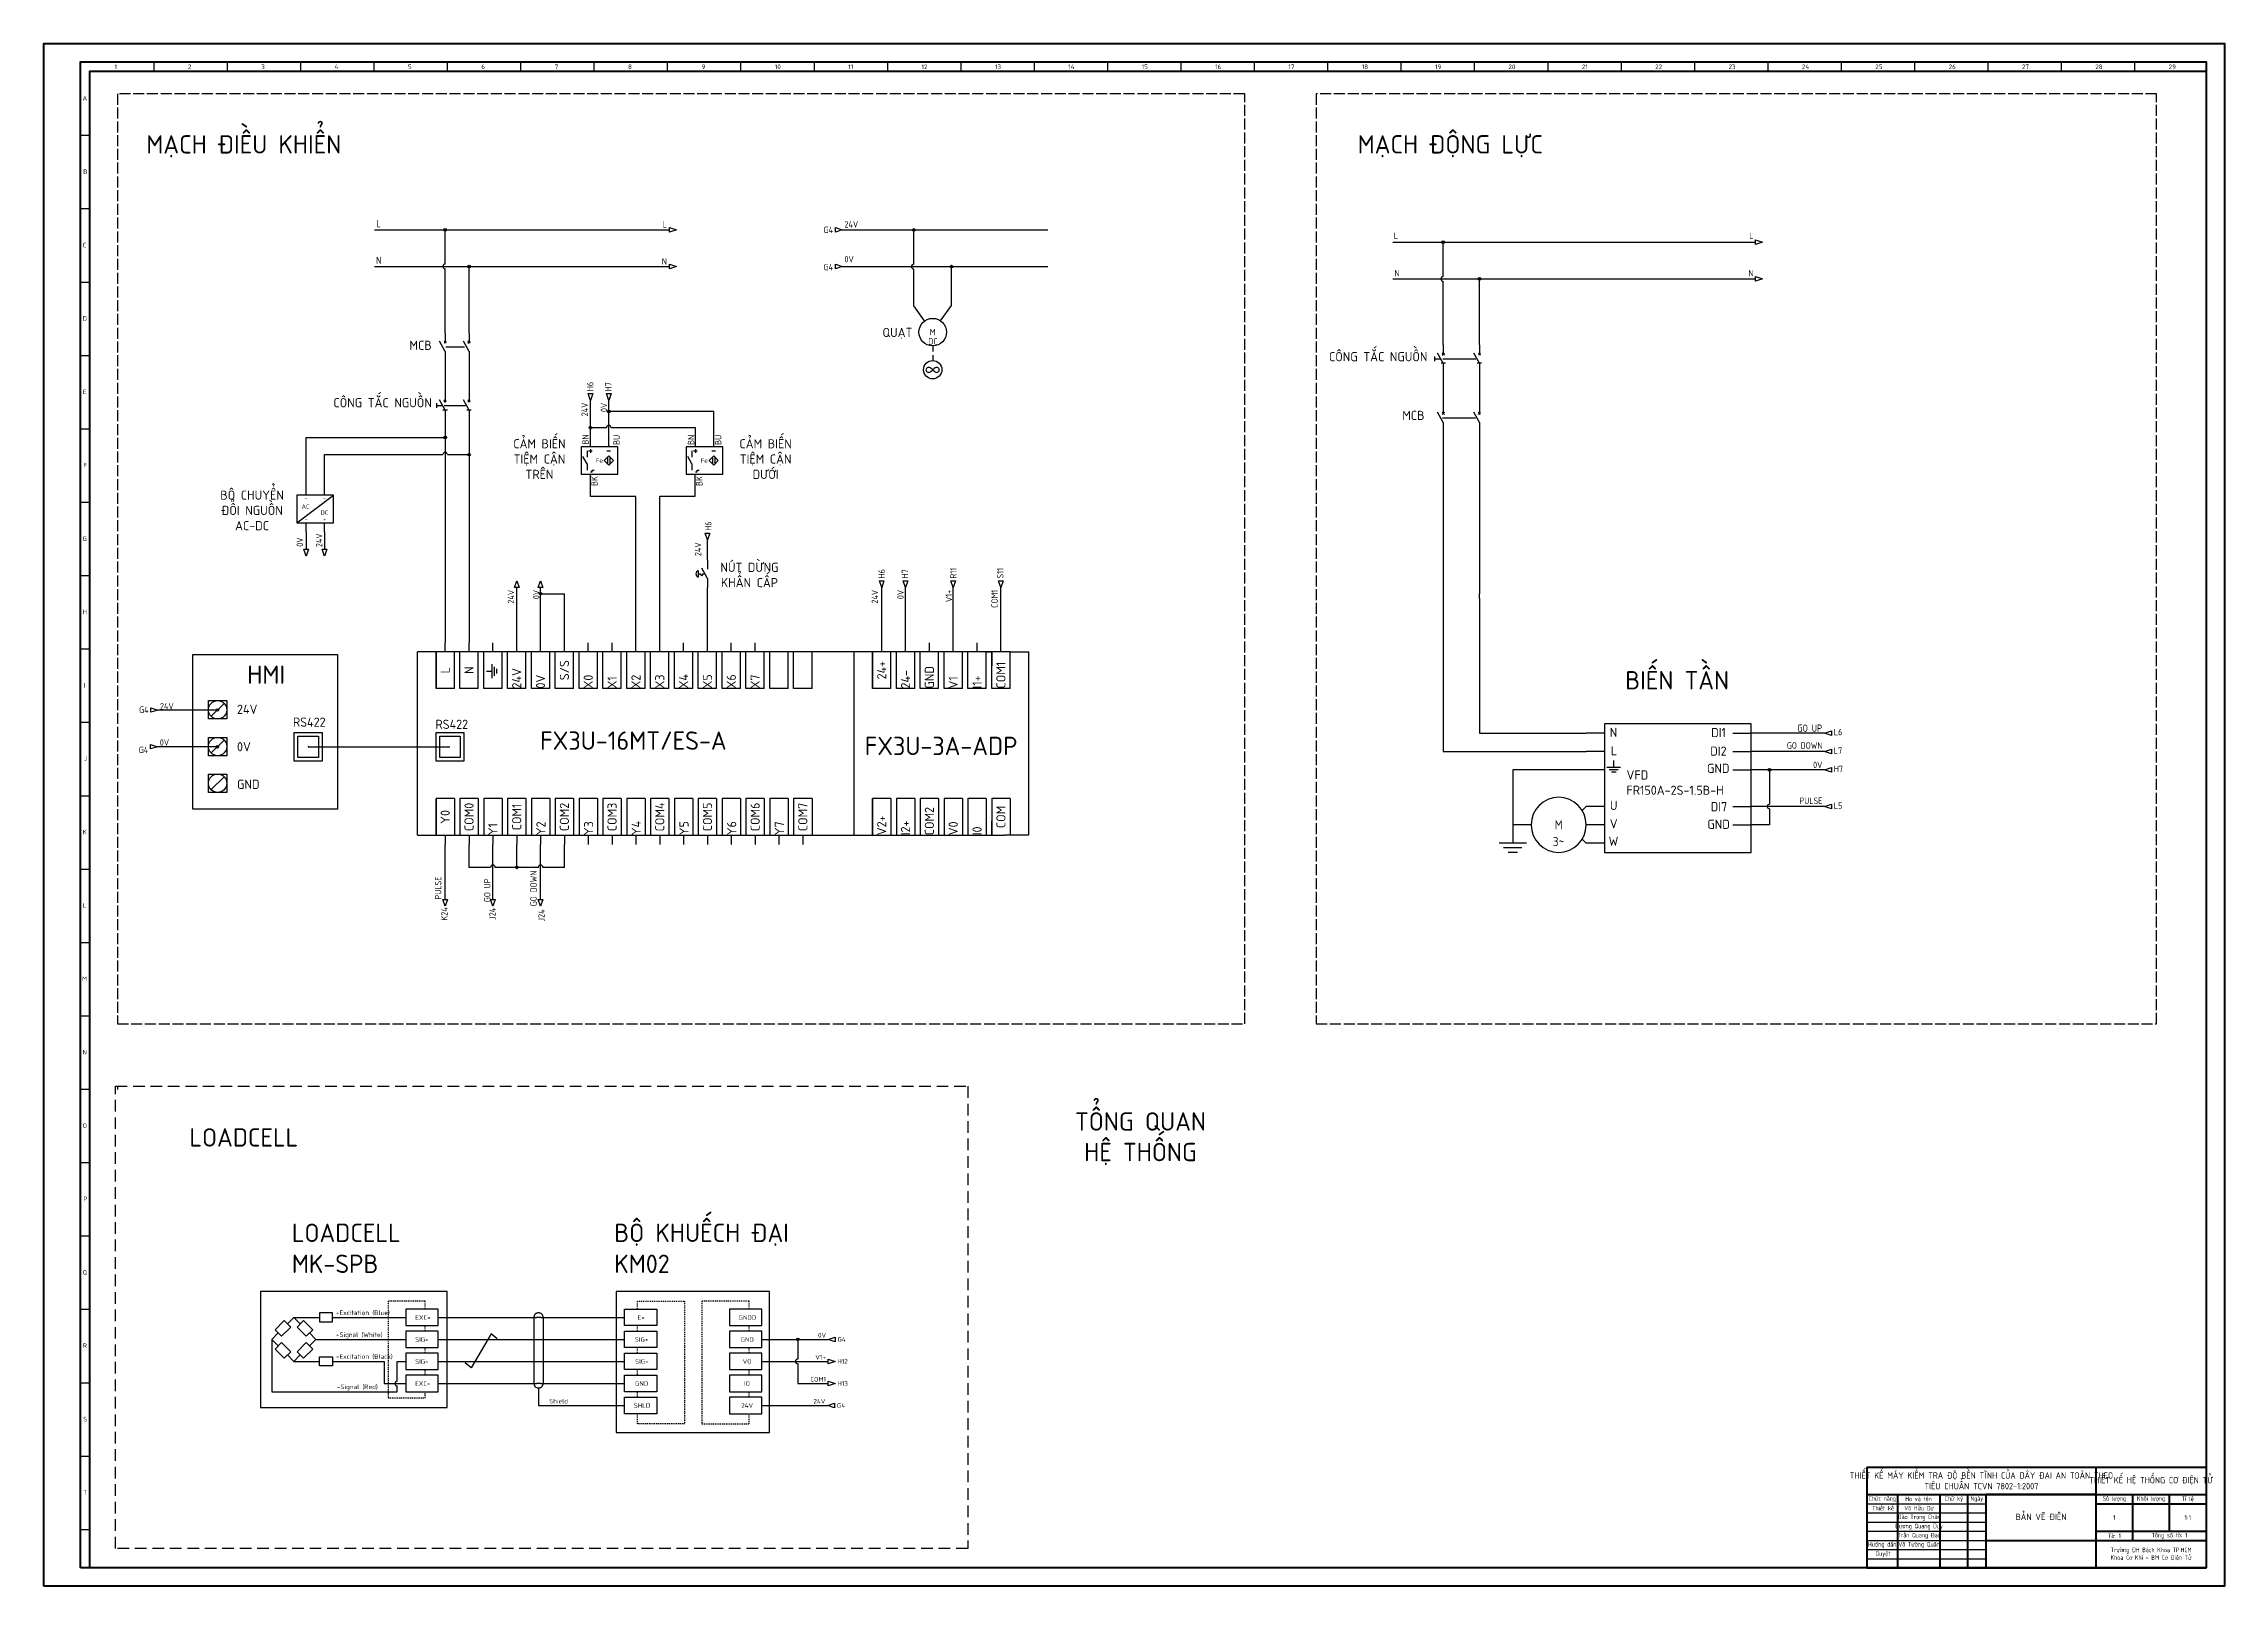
# Model space of a CAD drawing. Header units: inches. Extents: x 101 to 1290, y 110 to 951.
import ezdxf
from ezdxf.enums import TextEntityAlignment as Align

# ---------------------------------------------------------------- set-up
doc = ezdxf.new("R2010")
doc.units = ezdxf.units.IN
doc.header["$MEASUREMENT"] = 0
for name, pattern in [('AM_ISO02W050', [7.5, 6, -1.5]), ('DASHED', [19.05, 12.7, -6.35]), ('DASHED2', [9.525, 6.35, -3.175]), ('EPL_DASH', [1, 0.5, -0.5])]:
    doc.linetypes.add(name, pattern=pattern)
for name, color, linetype, lineweight in [('AM_0', 7, 'Continuous', 50), ('AM_3', 6, 'AM_ISO02W050', 25), ('AM_4', 3, 'Continuous', 25), ('Chữ', 2, 'Continuous', 25), ('HARDNESS', 2, 'Continuous', 50), ('net co ban', 7, 'Continuous', 50), ('Net manh', 5, 'Continuous', 25), ('Net_dam', 7, 'Continuous', 50), ('Nét đậm', 1, 'Continuous', 25), ('pointline5x', 4, 'DASHED2', 25), ('SLIM', 3, 'Continuous', 25)]:
    doc.layers.add(name, color=color, linetype=linetype, lineweight=lineweight)
for name, color, linetype in [('device base', 6, 'EPL_DASH'), ('LINK', 9, 'Continuous'), ('MISC', 7, 'Continuous'), ('Net_dut', 6, 'AM_ISO02W050'), ('SYMS', 7, 'Continuous'), ('TERMS', 123, 'Continuous'), ('WIREFIXED', 7, 'Continuous'), ('WIREREF', 52, 'Continuous'), ('WIREREF_DEST', 52, 'Continuous'), ('XREF', 7, 'Continuous'), ('YEL_14_THHN', 2, 'Continuous')]:
    doc.layers.add(name, color=color, linetype=linetype)
doc.styles.add('Annotative', font='arial.ttf')
doc.styles.get("Standard").update_dxf_attribs({"font": 'arial.ttf'})
doc.styles.add('TCVN', font='tcvn7284-2003r.ttf')
doc.styles.add('TCVN7284', font='tcvn7284-2003i.ttf', dxfattribs={"height": 3.5})
doc.styles.add('WD_IEC', font='ISOCP2.shx', dxfattribs={"width": 0.9, "height": 3.5})

msp = doc.modelspace()

# ---------------------------------------------------------------- texts
at = {"style": 'TCVN'}
for s, height, p in [('24V', 5, (206.5, 585.7)), ('RS422', 5, (237, 578.7)), ('RS422', 5, (314.7, 577.5)), ('0V', 5, (206.5, 565.3)), ('GND', 5, (206.5, 544.8)), ('+Excitation (Blue)', 2.5, (260.5, 258)), ('EXC+', 2.5, (303.7, 255.4)), ('E+', 2.5, (424.9, 255.4)), ('GNDD', 2.5, (480, 255.4)), ('+Signal (White)', 2.5, (260.5, 246)), ('SIG+', 2.5, (303.6, 243.4)), ('SIG+', 2.5, (423.4, 243.4)), ('GND', 2.5, (481.1, 243.4)), ('-Excitation (Black)', 2.5, (260.5, 234.1)), ('SIG-', 2.5, (303.6, 231.4)), ('SIG-', 2.5, (423.6, 231.4)), ('VO', 2.5, (482.2, 231.4)), ('-Signal (Red)', 2.5, (261, 217.6)), ('EXC-', 2.5, (303.6, 219.4)), ('GND', 2.5, (423.5, 219.4)), ('IO', 2.5, (482.9, 219.4)), ('Shield', 2.5, (376.7, 209.8)), ('SHLD', 2.5, (422.8, 207.4)), ('24V', 2.5, (481.4, 207.4))]:
    msp.add_text(s, height=height, dxfattribs=at).set_placement(p)
at = {"char_height": 5, "width": 20, "attachment_point": 5, "rotation": 90, "style": 'Annotative'}
for s, insert in [('{\\fTCVN 7284|b0|i0|c0|p34;L}', (320, 609.5)), ('{\\fTCVN 7284|b0|i0|c0|p34;N}', (333, 609.5)), ('\\pxqj;{\\fTCVN 7284|b0|i0|c0|p34;24V}', (359, 609.5)), ('\\pxqj;{\\fTCVN 7284|b0|i0|c0|p34;0V}', (372, 609.5)), ('{\\fTCVN 7284|b0|i0|c0|p34;S/S}', (385, 609.5)), ('\\pxqj;{\\fTCVN 7284|b0|i0|c0|p34;X0}', (398, 609.5)), ('\\pxqj;{\\fTCVN 7284|b0|i0|c0|p34;X2}', (424, 609.5)), ('\\pxqj;{\\fTCVN 7284|b0|i0|c0|p34;X3}', (437, 609.5)), ('\\pxqj;{\\fTCVN 7284|b0|i0|c0|p34;X4}', (450, 609.5)), ('\\pxqj;{\\fTCVN 7284|b0|i0|c0|p34;X5}', (463, 609.5)), ('\\pxqj;{\\fTCVN 7284|b0|i0|c0|p34;X6}', (476, 609.5)), ('\\pxqj;{\\fTCVN 7284|b0|i0|c0|p34;X7}', (489, 609.5)), ('{\\fTCVN 7284|b0|i0|c0|p34;24+}', (558, 609.5)), ('\\pxqj;{\\fTCVN 7284|b0|i0|c0|p34;24-}', (571, 609.5)), ('\\pxqj;{\\fTCVN 7284|b0|i0|c0|p34;GND}', (584, 609.5)), ('\\pxqj;{\\fTCVN 7284|b0|i0|c0|p34;COM1}', (623, 609.5)), ('\\pxqj;{\\fTCVN 7284|b0|i0|c0|p34;X1}', (411, 609.5)), ('\\pxqj;{\\fTCVN 7284|b0|i0|c0|p34;V1}', (597, 609.5)), ('\\pxqj;{\\fTCVN 7284|b0|i0|c0|p34;I1+}', (610, 609.5)), ('{\\fTCVN 7284|b0|i0|c0|p34;COM0}', (333, 529.5)), ('{\\fTCVN 7284|b0|i0|c0|p34;COM1}', (359, 529.5)), ('{\\fTCVN 7284|b0|i0|c0|p34;COM2}', (385, 529.5)), ('{\\fTCVN 7284|b0|i0|c0|p34;COM3}', (411, 529.5)), ('{\\fTCVN 7284|b0|i0|c0|p34;COM4}', (437, 529.5)), ('{\\fTCVN 7284|b0|i0|c0|p34;COM5}', (463, 529.5)), ('{\\fTCVN 7284|b0|i0|c0|p34;COM6}', (489, 529.5)), ('{\\fTCVN 7284|b0|i0|c0|p34;COM7}', (515, 529.5)), ('{\\fTCVN 7284|b0|i0|c0|p34;COM}', (623, 529.5)), ('{\\fTCVN 7284|b0|i0|c0|p34;Y0}', (320, 529.5)), ('\\pxqj;{\\fTCVN 7284|b0|i0|c0|p34;Y1}', (346, 529.5)), ('\\pxqj;{\\fTCVN 7284|b0|i0|c0|p34;Y2}', (372.2, 529.5)), ('\\pxqj;{\\fTCVN 7284|b0|i0|c0|p34;Y3}', (398.2, 529.5)), ('\\pxqj;{\\fTCVN 7284|b0|i0|c0|p34;Y4}', (424.2, 529.5)), ('\\pxqj;{\\fTCVN 7284|b0|i0|c0|p34;Y5}', (450.2, 529.5)), ('\\pxqj;{\\fTCVN 7284|b0|i0|c0|p34;Y6}', (476.2, 529.5)), ('\\pxqj;{\\fTCVN 7284|b0|i0|c0|p34;Y7}', (502.2, 529.5)), ('\\pxqj;{\\fTCVN 7284|b0|i0|c0|p34;V2+}', (558, 529.5)), ('\\pxqj;{\\fTCVN 7284|b0|i0|c0|p34;I2+}', (571, 529.5)), ('\\pxqj;{\\fTCVN 7284|b0|i0|c0|p34;COM2}', (584, 529.5)), ('\\pxqj;{\\fTCVN 7284|b0|i0|c0|p34;V0}', (597, 529.5)), ('\\pxqj;{\\fTCVN 7284|b0|i0|c0|p34;I0}', (610, 529.5))]:
    msp.add_mtext(s, dxfattribs=dict(at, insert=insert))
at = {"insert": (422.6, 571.1), "char_height": 10, "attachment_point": 5, "style": 'Annotative'}
msp.add_mtext_dynamic_manual_height_columns('\\pxqc;{\\fTCVN 7284|b0|i0|c0|p34;FX3U-16MT/ES-A}', width=18.132, gutter_width=17.5, heights=[0], dxfattribs=at)
at = {"insert": (590.4, 568.2), "char_height": 10, "width": 25.473, "attachment_point": 5, "style": 'Annotative'}
msp.add_mtext('{\\fTCVN 7284|b0|i0|c0|p34;FX3U-3A-ADP}', dxfattribs=at)
at = {"layer": 'AM_3', "insert": (1250.1, 167.6), "char_height": 3.5, "attachment_point": 5, "style": 'TCVN7284'}
msp.add_mtext_dynamic_manual_height_columns('{\\W0.8;\\C0;THIẾT KẾ HỆ THỐNG CƠ ĐIỆN TỬ}', width=60, gutter_width=17.5, heights=[0], dxfattribs=at)
at = {"layer": 'AM_4', "char_height": 2.5, "attachment_point": 5, "line_spacing_factor": 0.72, "style": 'TCVN7284'}
for s, width, insert in [('{\\W0.8;\\C0;Dương Quang Duy}', 23, (1123.6, 142.6)), ('{\\W0.8;\\C0;Trần Quang Đạo}', 23, (1123.6, 137.6)), ('{\\W0.8;\\C0;Võ Tường Quân}', 24.611, (1123.6, 132.6))]:
    msp.add_mtext_dynamic_manual_height_columns(s, width=width, gutter_width=17.5, heights=[0], dxfattribs=dict(at, insert=insert))
at = {"layer": 'AM_4', "insert": (1123.6, 147.6), "char_height": 2.5, "attachment_point": 5, "style": 'TCVN7284'}
msp.add_mtext_dynamic_manual_height_columns('{\\W0.8;\\C0;Đào Trọng Chân}', width=23, gutter_width=17.5, heights=[0], dxfattribs=at)
at = {"layer": 'Chữ', "attachment_point": 5}
for s, width, gutter_width, insert, char_height, style in [('MẠCH ĐIỀU KHIỂN', 111.25, 25, (210.2, 895.1), 10, 'TCVN'), ('MẠCH ĐỘNG LỰC', 111.25, 25, (868, 895.1), 10, 'TCVN'), ('BỘ CHUYỂN ĐỔI NGUỒN AC-DC', 40.355, 25, (214.7, 696.6), 5, 'TCVN'), ('\\pxqc;{\\fTCVN 7284|b0|i0|c0|p34;HMI}', 18.132, 17.5, (222.4, 607.1), 10, 'Annotative'), ('BIẾN TẦN', 136.937, 25, (991.7, 604), 10, 'TCVN'), ('TỔNG QUAN HỆ THỐNG', 84.569, 25, (699.1, 354.1), 10, 'TCVN'), ('LOADCELL', 111.25, 25, (210.2, 354.8), 10, 'TCVN')]:
    msp.add_mtext_dynamic_manual_height_columns(s, width=width, gutter_width=gutter_width, heights=[0], dxfattribs=dict(at, insert=insert, char_height=char_height, style=style))
at = {"layer": 'net co ban', "attachment_point": 5, "style": 'TCVN7284'}
for s, width, insert, char_height in [('{\\W0.8;THIẾT KẾ MÁY KIỂM TRA ĐỘ BỀN TĨNH CỦA DÂY ĐAI AN TOÀN THEO TIÊU CHUẨN TCVN 7802-1:2007}', 125, (1157.6, 167.6), 3.5), ('\\pxqc;{\\W0.8;Họ và tên}', 25, (1123.3, 157.5), 2.5), ('\\pxqc;{\\W0.8;Chữ ký}', 15, (1142.6, 157.6), 2.5), ('\\pxqc;{\\Q1;\\W0.8;Ngày}', 10, (1155.1, 157.6), 2.5), ('\\pxqc;{\\W0.8;Số lượng}', 20, (1230.1, 157.6), 2.5), ('\\pxqc;{\\W0.8;Khối lượng}', 20, (1250.1, 157.6), 2.5), ('\\pxqc;{\\W0.8;Tỉ lệ}', 20, (1270.1, 157.6), 2.5), ('{\\W0.8;Võ Hữu Dư}', 25, (1123.6, 152.7), 2.5), ('BẢN VẼ ĐIỆN', 60, (1190.1, 147.6), 3.5), ('\\pxqc;1', 20, (1230.1, 147.6), 2.5), ('1:1', 20, (1270.1, 147.6), 2.5), ('\\pxqc;{\\W0.8;Tờ: 1}', 20, (1230.1, 137.6), 2.5), ('\\pxqc;{\\W0.8;Trường ĐH Bách Khoa TP.HCM\\PKhoa Cơ Khí - BM Cơ Điện Tử}', 60, (1250.1, 127.6), 2.5), ('{\\W0.8;Tổng số tờ: 1}', 40, (1260.1, 137.6), 2.5)]:
    msp.add_mtext_dynamic_manual_height_columns(s, width=width, gutter_width=12.5, heights=[0], dxfattribs=dict(at, insert=insert, char_height=char_height))
at = {"layer": 'net co ban', "insert": (1103.6, 157.6), "char_height": 2.5, "width": 16.06, "attachment_point": 5, "style": 'TCVN7284'}
msp.add_mtext('\\pxqc;{\\W0.8;Chức năng}', dxfattribs=at)
at = {"layer": 'net co ban', "char_height": 2.5, "attachment_point": 5, "line_spacing_factor": 0.72, "style": 'TCVN7284'}
for s, width, insert in [('{\\W0.8;Thiết kế}', 16.308, (1104, 152.7)), ('\\pxqc;{\\W0.8;Hướng dẫn}', 16.316, (1103.5, 132.6)), ('\\pxqc;{\\W0.8;Duyệt}', 15, (1103.9, 127.6))]:
    msp.add_mtext_dynamic_manual_height_columns(s, width=width, gutter_width=12.5, heights=[0], dxfattribs=dict(at, insert=insert))
at = {"layer": 'Net_dam', "char_height": 5, "attachment_point": 5, "style": 'TCVN'}
for s, width, insert in [('MCB', 136.937, (306.6, 786.6)), ('QUẠT', 136.937, (566.6, 793.1)), ('CÔNG TẮC NGUỒN', 136.937, (828.7, 780.4)), ('CÔNG TẮC NGUỒN', 136.937, (285.9, 755.3)), ('MCB', 136.937, (847.9, 748.4)), ('CẢM BIẾN TIỆM CẬN TRÊN', 39.132, (371.4, 724.6)), ('CẢM BIẾN TIỆM CẬN DƯỚI', 39.132, (494.7, 724.6)), ('NÚT DỪNG KHẨN CẤP', 38.606, (485.9, 661.4))]:
    msp.add_mtext_dynamic_manual_height_columns(s, width=width, gutter_width=25, heights=[0], dxfattribs=dict(at, insert=insert))
at = {"layer": 'Nét đậm', "color": 0, "char_height": 5}
for s, insert, width, attachment_point in [('\\pxqc;{\\fTCVN 7284|b0|i0|c0|p34;N}', (963.1, 578.1), 12.22, 3), ('\\pxqc;{\\fTCVN 7284|b0|i0|c163|p34;DI\\fTCVN 7284|b0|i0|c0|p34;1}', (1020.4, 578), 12.22, 3), ('\\pxqc;{\\fTCVN 7284|b0|i0|c0|p34;L}', (963.4, 568.1), 12.22, 3), ('\\pxqc;{\\fTCVN 7284|b0|i0|c0|p34;DI2}', (1020.3, 567.9), 12.22, 3), ('{\\fTCVN 7284|b0|i0|c0|p34;VFD\\PFR150A-2S-1.5B-H}', (964.1, 554.9), 38.093, 1), ('\\pxqc;{\\fTCVN 7284|b0|i0|c0|p34;GND}', (1020.2, 558.5), 12.22, 3), ('\\pxqc;{\\fTCVN 7284|b0|i0|c0|p34;U}', (963.2, 538.3), 12.22, 3), ('\\pxqc;{\\fTCVN 7284|b0|i0|c0|p34;DI7}', (1020.6, 537.6), 12.22, 3), ('\\pxqc;{\\fTCVN 7284|b0|i0|c0|p34;V}', (963.2, 528.3), 12.22, 3), ('\\pxqc;{\\fTCVN 7284|b0|i0|c0|p34;GND}', (1020.4, 528), 12.22, 3), ('\\pxqc;{\\fTCVN 7284|b0|i0|c0|p34;W}', (963.1, 518.8), 12.22, 3)]:
    msp.add_mtext(s, dxfattribs=dict(at, insert=insert, width=width, attachment_point=attachment_point))
at = {"layer": 'SLIM', "style": 'TCVN'}
for s, p in [('1', (139.7, 937.2)), ('2', (179.7, 937.2)), ('3', (219.7, 937.2)), ('4', (259.7, 937.2)), ('5', (299.7, 937.2)), ('6', (339.7, 937.2)), ('7', (379.7, 937.2)), ('8', (419.7, 937.2)), ('9', (459.7, 937.2)), ('10', (499.7, 937.2)), ('11', (539.7, 937.2)), ('12', (579.7, 937.2)), ('13', (619.7, 937.2)), ('14', (659.7, 937.2)), ('15', (699.7, 937.2)), ('16', (739.7, 937.2)), ('17', (779.7, 937.2)), ('18', (819.7, 937.2)), ('19', (859.7, 937.2)), ('20', (899.7, 937.2)), ('21', (939.7, 937.2)), ('22', (979.7, 937.2)), ('23', (1019.7, 937.2)), ('24', (1059.7, 937.2)), ('25', (1099.7, 937.2)), ('26', (1139.7, 937.2)), ('27', (1179.7, 937.2)), ('28', (1219.7, 937.2)), ('29', (1259.7, 937.2)), ('A', (122.3, 920)), ('B', (122.6, 880)), ('C', (122.3, 840)), ('D', (122.3, 800)), ('E', (122.5, 760)), ('F', (122.7, 720)), ('G', (122.3, 680)), ('H', (122.3, 640)), ('I', (123, 600)), ('J', (123, 560)), ('K', (122.3, 520)), ('L', (122.5, 480)), ('M', (122, 440)), ('N', (122.3, 400)), ('O', (122.3, 360)), ('P', (122.7, 320)), ('Q', (122.3, 280)), ('R', (122.4, 240)), ('S', (122.6, 200)), ('T', (122.6, 160))]:
    msp.add_text(s, height=2.5, dxfattribs=at).set_placement(p)
at = {"layer": 'SYMS', "style": 'TCVN'}
for s, p in [('BỘ KHUẾCH ĐẠI', (412.2, 297.8)), ('LOADCELL', (236.4, 297.8)), ('MK-SPB', (236.4, 280.9)), ('KM02', (412.2, 280.9))]:
    msp.add_text(s, height=10, dxfattribs=at).set_placement(p)

# ---------------------------------------------------------------- blocks, each defined once
blk = doc.blocks.new('Ground')
for p, q in [((269.8, 328.9), (277.3, 328.9)), ((271, 327.6), (276, 327.6)), ((272.3, 326.4), (274.8, 326.4)), ((273.5, 331.9), (273.5, 328.9))]:
    blk.add_line(p, q)
blk = doc.blocks.new('WDDOT')
for radius in [0.72, 0.449, 0.223]:
    blk.add_circle((0, 0), radius)
blk = doc.blocks.new('HA1D3')
blk.add_lwpolyline([(0, 0), (-3.75, -1.25), (-3.75, 1.25)], close=True)
at = {"style": 'WD_IEC'}
blk.add_attdef('XREF', text='', height=2.5, dxfattribs=at).set_placement((-5, 0), align=Align.MIDDLE_RIGHT)
at = {"style": 'WD_IEC', "flags": 1}
blk.add_attdef('SIGCODE', text='', height=1, dxfattribs=at).set_placement((-2.5, 1.8), align=Align.RIGHT)
at = {"style": 'WD_IEC'}
for tag, p, height, flags in [('X1TERM01', (0, 0), 0.32, 1), ('WIRENO', (1.25, 1), 2.5, 8)]:
    blk.add_attdef(tag, p, '', height=height, dxfattribs=dict(at, flags=flags))
blk.add_attdef('DESC1', text='', height=2.5, dxfattribs=at).set_placement((1.25, -1), align=Align.TOP_LEFT)
blk = doc.blocks.new('WD_WNH')
at = {"linetype": 'Continuous', "style": 'WD_IEC', "width": 0.8}
blk.add_attdef('WIRENO', text='', height=2.5, dxfattribs=at).set_placement((0, 0.75), align=Align.CENTER)
at = {"style": 'WD_IEC', "flags": 1}
for tag, p in [('W08USER', (0, 0.375)), ('W04USER', (0, 0.875)), ('W05USER', (0, 0.75)), ('W09USER', (0, 0.25)), ('W03USER', (0, 1)), ('W06USER', (0, 0.625)), ('W07USER', (0, 0.5)), ('W02USER', (0, 1.125)), ('W01USER', (0, 1.25)), ('W10USER', (0, 0.125))]:
    blk.add_attdef(tag, text='', height=0.08, dxfattribs=at).set_placement(p, align=Align.CENTER)
blk = doc.blocks.new('VCB1')
for p, q in [((0, -2.5), (-3.1, 3.1)), ((0.6, 1.9), (-0.6, 3.1)), ((-0.6, 1.9), (0.6, 3.1)), ((0, 7.5), (0, 2.5)), ((0, -2.5), (0, -7.5))]:
    blk.add_line(p, q)
at = {"style": 'WD_IEC'}
for tag, p in [('TAG1', (-8, -1.7)), ('INST', (-8, 5.3)), ('LOC', (-8, 1.8)), ('RATING1', (-8, -6.3)), ('DESC1', (-8, -14.3)), ('DESC3', (-8, -21.3)), ('DESC2', (-8, -17.8))]:
    blk.add_attdef(tag, text='', height=2.5, dxfattribs=at).set_placement(p, align=Align.RIGHT)
blk.add_attdef('TERM01', text='', height=2, rotation=90, dxfattribs=at).set_placement((-1, 7.5), align=Align.RIGHT)
blk.add_attdef('TERM02', (-1, -7.5), '', height=2, rotation=90, dxfattribs=at)
at = {"style": 'WD_IEC', "flags": 1}
for tag, p, height in [('X4LINK', (-2, 0), 0.32), ('X1LINK', (-0.5, 0), 0.32), ('X2TERM01', (0, 7.5), 0.32), ('MFG', (2.8, 6.5), 1.5), ('CAT', (2.8, 4), 1.5), ('X8TERM02', (0, -7.5), 0.32), ('ASSYCODE', (1, -9), 1), ('FAMILY', (1, -10.5), 1), ('CATDESC', (1, -12), 1), ('CONTACT', (1, -13.5), 1), ('COMMON', (2.2, -14.8), 1)]:
    blk.add_attdef(tag, p, '', height=height, dxfattribs=at)
at = {"lineweight": 15, "style": 'WD_IEC'}
blk.add_attdef('XREF', text='', height=2.5, dxfattribs=at).set_placement((-8, -10.3), align=Align.RIGHT)
blk = doc.blocks.new('VCB2')
for p, q in [((0, -2.5), (-3.1, 3.1)), ((0.6, 1.9), (-0.6, 3.1)), ((-0.6, 1.9), (0.6, 3.1)), ((0, 7.5), (0, 2.5)), ((0, -2.5), (0, -7.5))]:
    blk.add_line(p, q)
at = {"style": 'WD_IEC'}
for tag, p in [('INST', (-8, 2.7)), ('LOC', (-8, -0.3)), ('DESC1', (-8, -13.3)), ('TAG2', (-8, -3.3)), ('DESC3', (-8, -19.3)), ('DESC2', (-8, -16.3))]:
    blk.add_attdef(tag, text='', height=2.5, dxfattribs=at).set_placement(p, align=Align.RIGHT)
blk.add_attdef('TERM01', text='', height=2, rotation=90, dxfattribs=at).set_placement((-1, 7.5), align=Align.RIGHT)
blk.add_attdef('TERM02', (-1, -7.5), '', height=2, rotation=90, dxfattribs=at)
at = {"style": 'WD_IEC', "flags": 1}
for tag, p, height in [('X4LINK', (-2.5, 0), 0.32), ('X1LINK', (-0.5, 0), 0.32), ('X2TERM01', (0, 7.5), 0.32), ('X8TERM02', (0, -7.5), 0.32), ('FAMILY', (1, -10.5), 1), ('CONTACT', (1, -13.5), 1)]:
    blk.add_attdef(tag, p, '', height=height, dxfattribs=at)
blk.add_attdef('RATING1', text='', height=2.5, dxfattribs=at).set_placement((-8, -6.3), align=Align.RIGHT)
at = {"lineweight": 15, "style": 'WD_IEC'}
blk.add_attdef('XREF', text='', height=2.5, dxfattribs=at).set_placement((-8, -10.3), align=Align.RIGHT)
blk = doc.blocks.new('VCB11Q53')
for p, q in [((-4.8, 1.2), (-4.8, -1.3)), ((0, -2.5), (-3.1, 3.1)), ((0.6, 1.9), (-0.6, 3.1)), ((-0.6, 1.9), (0.6, 3.1)), ((0, 7.5), (0, 2.5)), ((-4.8, 0), (-1.4, 0)), ((1.2, -2.5), (-1.2, -2.5)), ((0, -2.5), (0, -7.5))]:
    blk.add_line(p, q)
at = {"style": 'WD_IEC'}
for tag, p in [('INST', (-8, 9.5)), ('TAG1', (-8, 3.5)), ('LOC', (-8, 6.5)), ('RATING1', (-8, -6.3)), ('DESC1', (-8, -12.3)), ('DESC3', (-8, -18.3)), ('DESC2', (-8, -15.3))]:
    blk.add_attdef(tag, text='', height=2.5, dxfattribs=at).set_placement(p, align=Align.RIGHT)
at = {"style": 'WD_IEC', "flags": 1}
for tag, p, height in [('X4LINK', (-5, 0), 0.32), ('X2TERM01', (0, 7.5), 0.32), ('X1LINK', (0, 0), 0.32), ('MFG', (2.8, 6.5), 1.5), ('CAT', (2.8, 4), 1.5), ('X8TERM02', (0, -7.5), 0.32), ('ASSYCODE', (1, -9), 1), ('FAMILY', (1, -10.5), 1), ('CATDESC', (1, -12), 1), ('CONTACT', (1, -13.5), 1), ('COMMON', (2.2, -14.8), 1)]:
    blk.add_attdef(tag, p, '', height=height, dxfattribs=at)
at = {"style": 'WD_IEC'}
blk.add_attdef('TERM01', text='', height=2, rotation=90, dxfattribs=at).set_placement((-1, 7.5), align=Align.RIGHT)
blk.add_attdef('TERM02', (-1, -7.5), '', height=2, rotation=90, dxfattribs=at)
at = {"lineweight": 15, "style": 'WD_IEC'}
blk.add_attdef('XREF', text='', height=2.5, dxfattribs=at).set_placement((-8, -9.3), align=Align.RIGHT)
blk = doc.blocks.new('VCB21Q53')
for p, q in [((0, -2.5), (-3.1, 3.1)), ((0.6, 1.9), (-0.6, 3.1)), ((-0.6, 1.9), (0.6, 3.1)), ((0, 7.5), (0, 2.5)), ((1.2, -2.5), (-1.2, -2.5)), ((0, -2.5), (0, -7.5))]:
    blk.add_line(p, q)
at = {"style": 'WD_IEC'}
for tag, p in [('TAG2', (-8, 1.7)), ('INST', (-8, 7.7)), ('LOC', (-8, 4.7)), ('DESC1', (-8, -12.3)), ('DESC3', (-8, -18.3)), ('DESC2', (-8, -15.3))]:
    blk.add_attdef(tag, text='', height=2.5, dxfattribs=at).set_placement(p, align=Align.RIGHT)
blk.add_attdef('TERM01', text='', height=2, rotation=90, dxfattribs=at).set_placement((-1, 7.5), align=Align.RIGHT)
blk.add_attdef('TERM02', (-1, -7.5), '', height=2, rotation=90, dxfattribs=at)
at = {"style": 'WD_IEC', "flags": 1}
for tag, p, height in [('X4LINK', (-2, 0), 0.32), ('X1LINK', (-0.5, 0), 0.32), ('X2TERM01', (0, 7.5), 0.32), ('X8TERM02', (0, -7.5), 0.32), ('FAMILY', (1, -10.5), 1), ('CONTACT', (1, -13.5), 1)]:
    blk.add_attdef(tag, p, '', height=height, dxfattribs=at)
blk.add_attdef('RATING1', text='', height=2.5, dxfattribs=at).set_placement((-8, -6.3), align=Align.RIGHT)
at = {"lineweight": 15, "style": 'WD_IEC'}
blk.add_attdef('XREF', text='', height=2.5, dxfattribs=at).set_placement((-8, -9.3), align=Align.RIGHT)
blk = doc.blocks.new('HA1S1')
blk.add_lwpolyline([(0, 1.25), (3.75, 0), (0, -1.25)], close=True)
at = {"style": 'WD_IEC'}
for tag, height, flags, p in [('WIRENO', 2.5, 8, (-1.25, 1)), ('SIGCODE', 1, 1, (5, 1.8))]:
    blk.add_attdef(tag, text='', height=height, dxfattribs=dict(at, flags=flags)).set_placement(p, align=Align.RIGHT)
at = {"style": 'WD_IEC', "flags": 1}
blk.add_attdef('X4TERM01', (0, 0), '', height=0.32, dxfattribs=at)
at = {"style": 'WD_IEC'}
blk.add_attdef('XREF', text='', height=2.5, dxfattribs=at).set_placement((5, 0), align=Align.MIDDLE_LEFT)
blk.add_attdef('DESC1', text='', height=2.5, dxfattribs=at).set_placement((-1.25, -1), align=Align.TOP_RIGHT)
blk = doc.blocks.new('VMO1M9')
blk.add_circle((0, 0), 7.5)
at = {"style": 'WD_IEC'}
for tag, p in [('INST', (-13.29, 5.25)), ('TAG1', (-13.29, -0.75)), ('LOC', (-13.29, 2.25)), ('RATING1', (-13.29, -4.8)), ('DESC1', (-13.29, -12.1)), ('DESC3', (-13.29, -18.1)), ('DESC2', (-13.29, -15.1))]:
    blk.add_attdef(tag, text='', height=2.5, dxfattribs=at).set_placement(p, align=Align.RIGHT)
for tag, p in [('TERM01', (-6.47, 6.21)), ('TERM02', (8.52, 6.21))]:
    blk.add_attdef(tag, text='', height=2, rotation=90, dxfattribs=at).set_placement(p, align=Align.RIGHT)
at = {"style": 'WD_IEC', "flags": 1}
for tag, p, height in [('MFG', (7.54, 6.5), 1.5), ('X4LINK', (-7.55, -0.02), 0.32), ('X0TERM01', (-5.03, 5.56), 0.32), ('X0TERM02', (5.02, 5.58), 0.32), ('X1LINK', (7.45, -0.02), 0.32), ('CAT', (7.54, 4), 1.5), ('ASSYCODE', (7.65, -4), 1), ('FAMILY', (7.65, -5.5), 1), ('CATDESC', (7.65, -7), 1)]:
    blk.add_attdef(tag, p, '', height=height, dxfattribs=at)
at = {"style": 'WD_IEC'}
for tag, p in [('M', (0, 0)), ('1~', (0.04, -4.59))]:
    blk.add_attdef(tag, text='', height=2.5, dxfattribs=at).set_placement(p, align=Align.MIDDLE)
at = {"lineweight": 15, "style": 'WD_IEC'}
blk.add_attdef('XREF', text='', height=2.5, dxfattribs=at).set_placement((-13.29, -9.1), align=Align.RIGHT)
at = {"style": 'WD_IEC', "width": 0.9}
blk.add_attdef('WDTAGALT', text='', height=2.5, dxfattribs=at).set_placement((-13.29, -21.1), align=Align.RIGHT)
blk = doc.blocks.new('VGND2')
for p, q in [((0, 0), (0, -5)), ((-3.75, -5), (3.75, -5)), ((-2.5, -6.25), (2.5, -6.25)), ((-1.25, -7.5), (1.25, -7.5))]:
    blk.add_line(p, q)
at = {"style": 'WD_IEC'}
for tag, p in [('INST', (-5.25, 2.75)), ('LOC', (-5.25, -0.75)), ('TAG1', (-5.25, -4.25))]:
    blk.add_attdef(tag, text='', height=2.5, dxfattribs=at).set_placement(p, align=Align.RIGHT)
at = {"style": 'WD_IEC', "flags": 1}
blk.add_attdef('X2TERM01', (0, 0), '', height=0.32, dxfattribs=at)
blk = doc.blocks.new('VIN1G1')
for p, q in [((0, 7.5), (0, 12.5)), ((10, 7.5), (10, 12.5)), ((15, 7.5), (-5, 7.5)), ((-5, 7.5), (-5, -7.5)), ((-5, -7.5), (15, 7.5)), ((15, -7.5), (15, 7.5)), ((15, -7.5), (15, 7.5)), ((-5, -7.5), (15, -7.5)), ((0, -12.5), (0, -7.5)), ((10, -12.5), (10, -7.5))]:
    blk.add_line(p, q)
at = {"style": 'WD_IEC'}
for tag, p in [('INST', (-6.1, 10.1)), ('RATING1', (-6, 0.4)), ('TAG1', (-6.1, 4.1)), ('LOC', (-6.1, 7.1)), ('DESC2', (-6.1, -9.2)), ('DESC3', (-6.1, -12.2)), ('DESC1', (-6.1, -6.2)), ('WDTAGALT', (-6.1, -15.2))]:
    blk.add_attdef(tag, text='', height=2.5, dxfattribs=at).set_placement(p, align=Align.RIGHT)
for tag, p in [('TERM01', (-1, 12.2)), ('TERM02', (9, 12.5))]:
    blk.add_attdef(tag, text='', height=2, rotation=90, dxfattribs=at).set_placement(p, align=Align.RIGHT)
at = {"style": 'WD_IEC', "flags": 1}
for tag, p, height in [('X2TERM01', (0, 12.5), 0.32), ('X2TERM02', (10, 12.5), 0.32), ('X1LINK', (15, 0), 0.32), ('MFG', (15.5, 6.1), 1.5), ('CAT', (15.5, 3.6), 1.5), ('X4LINK', (-5, -0.6), 0.32), ('ASSYCODE', (15.6, -4.4), 1), ('FAMILY', (15.6, -5.9), 1), ('CATDESC', (15.6, -7.4), 1), ('X8TERM03', (0, -12.5), 0.32), ('X8TERM04', (10, -12.5), 0.32)]:
    blk.add_attdef(tag, p, '', height=height, dxfattribs=at)
at = {"style": 'WD_IEC'}
for tag, p in [('TERMDESC01', (0, 5.5)), ('TERMDESC02', (10, 5.5)), ('TERMDESC03', (0, -5.5)), ('TERMDESC04', (10, -5.5))]:
    blk.add_attdef(tag, text='', height=2, dxfattribs=at).set_placement(p, align=Align.MIDDLE)
for tag, p in [('AC', (-0.3, 0)), ('DC', (10, -3.1))]:
    blk.add_attdef(tag, text='', height=2.5, dxfattribs=at).set_placement(p, align=Align.CENTER)
at = {"lineweight": 15, "style": 'WD_IEC'}
blk.add_attdef('XREF', text='', height=2.5, dxfattribs=at).set_placement((-6.1, -3.2), align=Align.RIGHT)
at = {"style": 'WD_IEC'}
for tag, p in [('TERM03', (-1, -13)), ('TERM04', (9, -13))]:
    blk.add_attdef(tag, p, '', height=2, rotation=90, dxfattribs=at)
blk = doc.blocks.new('HA1S4')
blk.add_lwpolyline([(0, -3.75), (-1.25, 0), (1.25, 0)], close=True)
at = {"style": 'WD_IEC', "flags": 8}
blk.add_attdef('WIRENO', (-1, 1.25), '', height=2.5, rotation=90, dxfattribs=at)
at = {"style": 'WD_IEC', "flags": 1}
blk.add_attdef('X2TERM01', (0, 0), '', height=0.32, dxfattribs=at)
at = {"style": 'WD_IEC'}
blk.add_attdef('DESC1', text='', height=2.5, rotation=90, dxfattribs=at).set_placement((1, 1.25), align=Align.TOP_LEFT)
at = {"style": 'WD_IEC', "flags": 1}
blk.add_attdef('SIGCODE', text='', height=1, dxfattribs=at).set_placement((-2.5, -3.2), align=Align.RIGHT)
at = {"style": 'WD_IEC'}
blk.add_attdef('XREF', text='', height=2.5, rotation=90, dxfattribs=at).set_placement((0, -5), align=Align.MIDDLE_RIGHT)
blk = doc.blocks.new('VPX11IN3')
for p, q in [((-1.875, -1.75), (-4.0625, 2.1875)), ((-1.875, 5.25), (-1.875, 1.75)), ((-1, 5.25), (1, 5.25)), ((0, 6.25), (0, 4.25)), ((9, 5.25), (11, 5.25)), ((9.375, 1.875), (9.375, -1.875)), ((10.625, 1.875), (10.625, -1.875)), ((-1.875, -1.75), (-1.875, -5.25)), ((0, -6.25), (1, -6.25)), ((1, -6.25), (1, -5.25)), ((1, -5.25), (2, -5.25))]:
    blk.add_line(p, q)
for points in [[(-5, -7.5), (15, -7.5), (15, 7.5), (-5, 7.5)], [(10, 2.5), (12.5, 0), (10, -2.5), (7.5, 0)]]:
    blk.add_lwpolyline(points, close=True)
at = {"style": 'WD_IEC'}
blk.add_text('Fe', height=2.5, dxfattribs=at).set_placement((6.875, 0), align=Align.MIDDLE_RIGHT)
for tag, p in [('INST', (-6.75, 10.25)), ('TAG1', (-6.75, 3.25)), ('LOC', (-6.75, 6.75)), ('DESC3', (-6.75, -12.2)), ('DESC2', (-6.75, -8.7)), ('DESC1', (-6.75, -5.2)), ('WDTAGALT', (-6.25, -15.125))]:
    blk.add_attdef(tag, text='', height=2.5, dxfattribs=at).set_placement(p, align=Align.RIGHT)
for tag, p in [('TERM02', (-1, 8.5)), ('TERM03', (9, 8.5))]:
    blk.add_attdef(tag, p, '', height=2, rotation=90, dxfattribs=at)
at = {"lineweight": 15, "style": 'WD_IEC'}
blk.add_attdef('XREF', text='', height=2.5, dxfattribs=at).set_placement((-6.75, -1.35), align=Align.RIGHT)
at = {"style": 'WD_IEC', "flags": 1}
for tag, p, height in [('X2TERM02', (0, 7.5), 0.32), ('X2TERM03', (10, 7.5), 0.32), ('MFG', (17.75, 6.5), 1.5), ('CAT', (17.75, 4), 1.5), ('X8TERM01', (0, -7.5), 0.32), ('ASSYCODE', (16, -4), 1), ('FAMILY', (16, -5.5), 1), ('CATDESC', (16, -7), 1)]:
    blk.add_attdef(tag, p, '', height=height, dxfattribs=at)
at = {"style": 'WD_IEC'}
blk.add_attdef('TERM01', text='', height=2, rotation=90, dxfattribs=at).set_placement((-1, -8.5), align=Align.RIGHT)
blk = doc.blocks.new('VMO1M3M')
for p, q in [((0, -7.5), (0, -10.5)), ((0, -12.5), (0, -15.5))]:
    blk.add_line(p, q)
for centre, radius in [((0, 0), 7.5), ((0, -20.5), 5)]:
    blk.add_circle(centre, radius)
for centre, radius, start, end in [((-2.3, -20.6), 1.35, 70.5288, 289.4712), ((-2.9, -22.8), 3.64, 37.1275, 72.3437), ((-4.9, -15.5), 7.09, 296.3146, 314.2142), ((4, -24.3), 5.44, 113.5655, 136.9633), ((2.6, -18.8), 3.14, 214.1813, 255.2899), ((2.2, -20.6), 1.35, 250.5288, 109.4712)]:
    blk.add_arc(centre, radius, start, end)
at = {"style": 'WD_IEC'}
for tag, p in [('TAG1', (-11.4, -0.7)), ('INST', (-11.4, 5.3)), ('LOC', (-11.4, 2.3)), ('RATING1', (-11.4, -4.8)), ('DESC1', (-11.4, -12.1)), ('DESC2', (-11.4, -15.1)), ('DESC3', (-11.4, -18.1))]:
    blk.add_attdef(tag, text='', height=2.5, dxfattribs=at).set_placement(p, align=Align.RIGHT)
for tag, p in [('TERM01', (-7, 6.6)), ('TERM02', (9.1, 6.6))]:
    blk.add_attdef(tag, text='', height=2, rotation=90, dxfattribs=at).set_placement(p, align=Align.RIGHT)
at = {"style": 'WD_IEC', "flags": 1}
for tag, p, height in [('X4LINK', (-7.6, 0), 0.32), ('X0TERM01', (-4.4, 6.1), 0.32), ('X0TERM02', (4.4, 6.1), 0.32), ('X1LINK', (7.4, 0), 0.32), ('MFG', (10.2, 6.5), 1.5), ('CAT', (10.2, 4), 1.5), ('ASSYCODE', (10.3, -4), 1), ('FAMILY', (10.3, -5.5), 1), ('CATDESC', (10.3, -7), 1)]:
    blk.add_attdef(tag, p, '', height=height, dxfattribs=at)
at = {"style": 'WD_IEC'}
for tag, p in [('M', (0, 0)), ('1AC', (0.1, -5))]:
    blk.add_attdef(tag, text='', height=2.5, dxfattribs=at).set_placement(p, align=Align.CENTER)
at = {"lineweight": 15, "style": 'WD_IEC'}
for tag, p in [('XREF', (-11.4, -9.1)), ('WDTAGALT', (-11.4, -21.1))]:
    blk.add_attdef(tag, text='', height=2.5, dxfattribs=at).set_placement(p, align=Align.RIGHT)
blk = doc.blocks.new('HW01_1')
blk.add_line((1.2, 0), (-1.2, 0))
at = {"linetype": 'DASHED'}
blk.add_arc((0, 0), 2.5, 0, 180, dxfattribs=at)
at = {"style": 'WD_IEC'}
blk.add_attdef('TAG1', text='', height=2.5, dxfattribs=at).set_placement((-4.5, 1.2), align=Align.RIGHT)
at = {"style": 'WD_IEC', "flags": 1}
for tag, p in [('INST', (-4.5, 8.2)), ('LOC', (-4.5, 4.7)), ('DESC2', (-4.5, -11.3)), ('DESC1', (-4.5, -7.8)), ('XREF', (-4.5, -3.8)), ('DESC3', (-4.5, -14.8))]:
    blk.add_attdef(tag, text='', height=2.5, dxfattribs=at).set_placement(p, align=Align.RIGHT)
for tag, p, height in [('X8LINKL', (-2.5, 0), 0.32), ('X4TERM01', (-1.2, 0), 0.32), ('X1TERM01', (1.2, 0), 0.32), ('X8LINKR', (2.5, 0), 0.32), ('ASSYCODE', (3.1, -10.3), 1), ('MFG', (3.1, -7.3), 1), ('CAT', (3.1, -8.8), 1), ('FAMILY', (3.1, -11.8), 1), ('CATDESC', (3.1, -13.3), 1)]:
    blk.add_attdef(tag, p, '', height=height, dxfattribs=at)
at = {"style": 'WD_IEC'}
blk.add_attdef('RATING1', text='', height=2.5, dxfattribs=at).set_placement((3.2, -2), align=Align.MIDDLE_LEFT)
blk = doc.blocks.new('HW02_1')
blk.add_line((1.2, 0), (-1.2, 0))
at = {"linetype": 'DASHED'}
blk.add_arc((0, 0), 2.5, 180, 0, dxfattribs=at)
at = {"style": 'WD_IEC'}
blk.add_attdef('TAG2', text='', height=2.5, dxfattribs=at).set_placement((-4.5, 1.2), align=Align.RIGHT)
at = {"style": 'WD_IEC', "flags": 1}
for tag, p in [('INST', (-4.5, 8.2)), ('LOC', (-4.5, 4.7)), ('DESC2', (-4.5, -11.3)), ('DESC1', (-4.5, -7.8)), ('XREF', (-4.5, -3.8)), ('DESC3', (-4.5, -14.8))]:
    blk.add_attdef(tag, text='', height=2.5, dxfattribs=at).set_placement(p, align=Align.RIGHT)
for tag, p, height in [('X2LINKL', (-2.5, 0), 0.32), ('X4TERM01', (-1.2, 0), 0.32), ('X1TERM01', (1.2, 0), 0.32), ('X2LINKR', (2.5, 0), 0.32), ('X8TERM02', (0, -2.5), 0.32), ('WD_NOTJUMPERED', (1.8, -2.5), 0.32), ('FAMILY', (3.1, -11.8), 1)]:
    blk.add_attdef(tag, p, '', height=height, dxfattribs=at)
blk.add_attdef('X8TERMDESC02', text='', height=2, dxfattribs=at).set_placement((0.3, -3.8), align=Align.TOP_LEFT)
at = {"style": 'WD_IEC'}
blk.add_attdef('RATING1', text='', height=2.5, dxfattribs=at).set_placement((3.2, -2), align=Align.MIDDLE_LEFT)
blk = doc.blocks.new('HA1D1')
blk.add_lwpolyline([(0, 0), (3.75, 1.25), (3.75, -1.25)], close=True)
at = {"style": 'WD_IEC'}
for tag, height, flags, p in [('WIRENO', 2.5, 8, (-1.25, 1)), ('SIGCODE', 1, 1, (5, 1.8))]:
    blk.add_attdef(tag, text='', height=height, dxfattribs=dict(at, flags=flags)).set_placement(p, align=Align.RIGHT)
at = {"style": 'WD_IEC', "flags": 1}
blk.add_attdef('X4TERM01', (0, 0), '', height=0.32, dxfattribs=at)
at = {"style": 'WD_IEC'}
blk.add_attdef('XREF', text='', height=2.5, dxfattribs=at).set_placement((5, 0), align=Align.MIDDLE_LEFT)
blk.add_attdef('DESC1', text='', height=2.5, dxfattribs=at).set_placement((-1.25, -1), align=Align.TOP_RIGHT)
blk = doc.blocks.new('VPB11ML')
for p, q in [((-5, 1.875), (-5, -1.875)), ((-5, 0), (-3.75, 0)), ((-3.125, -1.25), (-3.75, 0)), ((0, -2.5), (-3.125, 3.125)), ((-2.5, 0), (-3.125, -1.25)), ((-2.5, 0), (-1.38889, 0)), ((0, 7.5), (0, 2.5)), ((0, -2.5), (0, -7.5))]:
    blk.add_line(p, q)
blk.add_arc((-4.21875, 0), 2.03125, 112.61986495, 247.38013505)
at = {"style": 'WD_IEC'}
for tag, p in [('INST', (-8, 10.25)), ('TAG1', (-8, 3.25)), ('LOC', (-8, 6.75)), ('DESC2', (-8, -13.85)), ('DESC1', (-8, -10.35)), ('DESC3', (-8, -17.35))]:
    blk.add_attdef(tag, text='', height=2.5, dxfattribs=at).set_placement(p, align=Align.RIGHT)
at = {"style": 'WD_IEC', "flags": 9}
for tag, p in [('MFG', (-8.5, -0.25)), ('CAT', (-8.5, -2.75))]:
    blk.add_attdef(tag, text='', height=1.5, dxfattribs=at).set_placement(p, align=Align.RIGHT)
at = {"style": 'WD_IEC'}
blk.add_attdef('TERM01', text='', height=2, rotation=90, dxfattribs=at).set_placement((-1, 7.5), align=Align.RIGHT)
blk.add_attdef('TERM02', (-1, -7.5), '', height=2, rotation=90, dxfattribs=at)
at = {"style": 'WD_IEC', "flags": 1}
for tag, p, height in [('X2TERM01', (0, 7.5), 0.32), ('X1LINK', (0, 0), 0.32), ('CONTACT', (0.5, 4.5), 1), ('COMMON', (1.75, 3.25), 1), ('X8TERM02', (0, -7.5), 0.32), ('ASSYCODE', (1, -4), 1), ('FAMILY', (1, -5.5), 1), ('CATDESC', (1, -7), 1)]:
    blk.add_attdef(tag, p, '', height=height, dxfattribs=at)
at = {"lineweight": 15, "style": 'WD_IEC'}
blk.add_attdef('XREF', text='', height=2.5, dxfattribs=at).set_placement((-8, -6.35), align=Align.RIGHT)
blk = doc.blocks.new('HA1D2')
blk.add_lwpolyline([(0, 0), (-1.25, 3.75), (1.25, 3.75)], close=True)
at = {"style": 'WD_IEC'}
blk.add_attdef('XREF', text='', height=2.5, rotation=90, dxfattribs=at).set_placement((0, 5), align=Align.MIDDLE_LEFT)
at = {"style": 'WD_IEC', "flags": 1}
blk.add_attdef('SIGCODE', text='', height=1, dxfattribs=at).set_placement((-2.5, 1.8), align=Align.RIGHT)
blk.add_attdef('X8TERM01', (0, 0), '', height=0.32, dxfattribs=at)
at = {"style": 'WD_IEC', "flags": 8}
blk.add_attdef('WIRENO', text='', height=2.5, rotation=90, dxfattribs=at).set_placement((-1, -1.25), align=Align.RIGHT)
at = {"style": 'WD_IEC'}
blk.add_attdef('DESC1', text='', height=2.5, rotation=90, dxfattribs=at).set_placement((1, -1.25), align=Align.TOP_RIGHT)
blk = doc.blocks.new('HA1S2')
blk.add_lwpolyline([(0, 3.75), (1.25, 0), (-1.25, 0)], close=True)
at = {"style": 'WD_IEC'}
blk.add_attdef('XREF', text='', height=2.5, rotation=90, dxfattribs=at).set_placement((0, 5), align=Align.MIDDLE_LEFT)
at = {"style": 'WD_IEC', "flags": 1}
blk.add_attdef('SIGCODE', text='', height=1, dxfattribs=at).set_placement((-2.5, 1.8), align=Align.RIGHT)
blk.add_attdef('X8TERM01', (0, 0), '', height=0.32, dxfattribs=at)
at = {"style": 'WD_IEC', "flags": 8}
blk.add_attdef('WIRENO', text='', height=2.5, rotation=90, dxfattribs=at).set_placement((-1, -1.25), align=Align.RIGHT)
at = {"style": 'WD_IEC'}
blk.add_attdef('DESC1', text='', height=2.5, rotation=90, dxfattribs=at).set_placement((1, -1.25), align=Align.TOP_RIGHT)

# ---------------------------------------------------------------- linework, layer by layer
for p, q in [((543, 619.5), (305, 619.5)), ((305, 519.5), (305, 619.5)), ((315, 619.5), (315, 599.5)), ((315, 599.5), (315, 619.5)), ((320, 619.5), (320, 624.5)), ((325, 599.5), (325, 619.5)), ((328, 599.5), (328, 619.5)), ((333, 619.5), (333, 624.5)), ((338, 599.5), (338, 619.5)), ((341, 599.5), (341, 619.5)), ((346, 619.5), (346, 624.5)), ((351, 599.5), (351, 619.5)), ((354, 599.5), (354, 619.5)), ((359, 619.5), (359, 624.5)), ((364, 599.5), (364, 619.5)), ((367, 599.5), (367, 619.5)), ((372, 619.5), (372, 624.5)), ((377, 599.5), (377, 619.5)), ((380, 599.5), (380, 619.5)), ((385, 619.5), (385, 624.5)), ((390, 599.5), (390, 619.5)), ((393, 599.5), (393, 619.5)), ((398, 619.5), (398, 624.5)), ((403, 599.5), (403, 619.5)), ((406, 599.5), (406, 619.5)), ((411, 619.5), (411, 624.5)), ((416, 599.5), (416, 619.5)), ((419, 599.5), (419, 619.5)), ((424, 619.5), (424, 624.5)), ((429, 599.5), (429, 619.5)), ((432, 599.5), (432, 619.5)), ((437, 619.5), (437, 624.5)), ((442, 599.5), (442, 619.5)), ((445, 599.5), (445, 619.5)), ((450, 619.5), (450, 624.5)), ((455, 599.5), (455, 619.5)), ((458, 599.5), (458, 619.5)), ((463, 619.5), (463, 624.5)), ((468, 599.5), (468, 619.5)), ((471, 599.5), (471, 619.5)), ((476, 619.5), (476, 624.5)), ((481, 599.5), (481, 619.5)), ((484, 599.5), (484, 619.5)), ((489, 619.5), (489, 624.5)), ((494, 599.5), (494, 619.5)), ((497, 599.5), (497, 619.5)), ((507, 599.5), (507, 619.5)), ((510, 599.5), (510, 619.5)), ((520, 599.5), (520, 619.5)), ((618, 619.5), (543, 619.5)), ((543, 519.5), (543, 619.5)), ((553, 619.5), (553, 599.5)), ((553, 599.5), (553, 619.5)), ((558, 619.5), (558, 624.5)), ((563, 599.5), (563, 619.5)), ((566, 599.5), (566, 619.5)), ((571, 619.5), (571, 624.5)), ((576, 599.5), (576, 619.5)), ((579, 599.5), (579, 619.5)), ((584, 619.5), (584, 624.5)), ((589, 599.5), (589, 619.5)), ((592, 599.5), (592, 619.5)), ((597, 619.5), (597, 624.5)), ((602, 599.5), (602, 619.5)), ((605, 599.5), (605, 619.5)), ((610, 619.5), (610, 624.5)), ((615, 599.5), (615, 619.5)), ((615, 619.5), (618, 619.5)), ((618, 619.5), (618, 611.9)), ((618, 599.5), (618, 619.5)), ((628, 619.5), (618, 619.5)), ((623, 619.5), (623, 624.5)), ((628, 599.5), (628, 619.5)), ((628, 619.5), (638, 619.5)), ((638, 619.5), (638, 519.5)), ((182.5, 533.7), (182.5, 618)), ((182.5, 618), (261.3, 618)), ((261.3, 618), (261.3, 533.7)), ((325, 599.5), (315, 599.5)), ((338, 599.5), (328, 599.5)), ((351, 599.5), (341, 599.5)), ((364, 599.5), (354, 599.5)), ((377, 599.5), (367, 599.5)), ((390, 599.5), (380, 599.5)), ((403, 599.5), (393, 599.5)), ((416, 599.5), (406, 599.5)), ((429, 599.5), (419, 599.5)), ((442, 599.5), (432, 599.5)), ((455, 599.5), (445, 599.5)), ((468, 599.5), (458, 599.5)), ((481, 599.5), (471, 599.5)), ((494, 599.5), (484, 599.5)), ((507, 599.5), (497, 599.5)), ((520, 599.5), (510, 599.5)), ((563, 599.5), (553, 599.5)), ((576, 599.5), (566, 599.5)), ((589, 599.5), (579, 599.5)), ((602, 599.5), (592, 599.5)), ((615, 599.5), (605, 599.5)), ((628, 599.5), (618, 599.5)), ((190.9, 592.9), (200.9, 592.9)), ((190.9, 592.9), (200.9, 592.9)), ((190.9, 582.9), (190.9, 592.9)), ((200.9, 582.9), (190.9, 582.9)), ((200.9, 582.9), (190.9, 582.9)), ((199.5, 591.4), (192.4, 584.4)), ((200.9, 592.9), (200.9, 582.9)), ((200.9, 592.9), (200.9, 582.9)), ((190.9, 572.9), (200.9, 572.9)), ((190.9, 572.9), (200.9, 572.9)), ((190.9, 562.9), (190.9, 572.9)), ((199.5, 571.4), (192.4, 564.4)), ((200.9, 572.9), (200.9, 562.9)), ((200.9, 572.9), (200.9, 562.9)), ((200.9, 562.9), (190.9, 562.9)), ((200.9, 562.9), (190.9, 562.9)), ((190.9, 552.9), (200.9, 552.9)), ((190.9, 552.9), (200.9, 552.9)), ((190.9, 542.9), (190.9, 552.9)), ((190.9, 542.9), (190.9, 552.9)), ((199.5, 551.4), (192.4, 544.4)), ((200.9, 552.9), (200.9, 542.9)), ((200.9, 552.9), (200.9, 542.9)), ((200.9, 542.9), (190.9, 542.9)), ((200.9, 542.9), (190.9, 542.9)), ((315, 519.5), (315, 539.5)), ((315, 539.5), (315, 519.5)), ((325, 539.5), (315, 539.5)), ((325, 539.5), (325, 519.5)), ((328, 539.5), (328, 519.5)), ((338, 539.5), (328, 539.5)), ((338, 539.5), (338, 519.5)), ((341, 539.5), (341, 519.5)), ((351, 539.5), (341, 539.5)), ((351, 539.5), (351, 519.5)), ((354, 539.5), (354, 519.5)), ((364, 539.5), (354, 539.5)), ((364, 539.5), (364, 519.5)), ((367, 539.5), (367, 519.5)), ((377, 539.5), (367, 539.5)), ((377, 539.5), (377, 519.5)), ((380, 539.5), (380, 519.5)), ((390, 539.5), (380, 539.5)), ((390, 539.5), (390, 519.5)), ((393, 539.5), (393, 519.5)), ((403, 539.5), (393, 539.5)), ((403, 539.5), (403, 519.5)), ((406, 539.5), (406, 519.5)), ((416, 539.5), (406, 539.5)), ((416, 539.5), (416, 519.5)), ((419, 539.5), (419, 519.5)), ((429, 539.5), (419, 539.5)), ((429, 539.5), (429, 519.5)), ((432, 539.5), (432, 519.5)), ((442, 539.5), (432, 539.5)), ((442, 539.5), (442, 519.5)), ((445, 539.5), (445, 519.5)), ((455, 539.5), (445, 539.5)), ((455, 539.5), (455, 519.5)), ((458, 539.5), (458, 519.5)), ((468, 539.5), (458, 539.5)), ((468, 539.5), (468, 519.5)), ((471, 539.5), (471, 519.5)), ((481, 539.5), (471, 539.5)), ((481, 539.5), (481, 519.5)), ((484, 539.5), (484, 519.5)), ((494, 539.5), (484, 539.5)), ((494, 539.5), (494, 519.5)), ((497, 539.5), (497, 519.5)), ((507, 539.5), (497, 539.5)), ((507, 539.5), (507, 519.5)), ((510, 539.5), (510, 519.5)), ((520, 539.5), (510, 539.5)), ((520, 539.5), (520, 519.5)), ((553, 519.5), (553, 539.5)), ((553, 539.5), (553, 519.5)), ((563, 539.5), (553, 539.5)), ((563, 539.5), (563, 519.5)), ((566, 539.5), (566, 519.5)), ((576, 539.5), (566, 539.5)), ((576, 539.5), (576, 519.5)), ((579, 539.5), (579, 519.5)), ((589, 539.5), (579, 539.5)), ((589, 539.5), (589, 519.5)), ((592, 539.5), (592, 519.5)), ((602, 539.5), (592, 539.5)), ((602, 539.5), (602, 519.5)), ((605, 539.5), (605, 519.5)), ((615, 539.5), (605, 539.5)), ((615, 539.5), (615, 519.5)), ((618, 539.5), (618, 519.5)), ((628, 539.5), (618, 539.5)), ((628, 539.5), (628, 519.5)), ((261.3, 533.7), (182.5, 533.7)), ((618, 519.5), (618, 527.2)), ((305, 519.5), (543, 519.5)), ((320, 519.5), (320, 514.5)), ((333, 519.5), (333, 514.5)), ((346, 519.5), (346, 514.5)), ((359, 519.5), (359, 514.5)), ((372, 519.5), (372, 514.5)), ((385, 519.5), (385, 514.5)), ((398, 519.5), (398, 514.5)), ((411, 519.5), (411, 514.5)), ((424, 519.5), (424, 514.5)), ((437, 519.5), (437, 514.5)), ((450, 519.5), (450, 514.5)), ((463, 519.5), (463, 514.5)), ((476, 519.5), (476, 514.5)), ((489, 519.5), (489, 514.5)), ((502, 519.5), (502, 514.5)), ((515, 519.5), (515, 514.5)), ((543, 519.5), (625, 519.5)), ((638, 519.5), (625, 519.5)), ((628, 519.5), (625, 519.5))]:
    msp.add_line(p, q)
msp.add_lwpolyline([(121.1, 120.1), (121.1, 941.1), (1280.1, 941.1)])
for points in [[(237.7, 575.5), (253, 575.5), (253, 559.9), (237.7, 559.9)], [(239.7, 573.5), (251, 573.5), (251, 561.9), (239.7, 561.9)], [(315, 575.5), (330.2, 575.5), (330.2, 559.9), (315, 559.9)], [(317, 573.5), (328.2, 573.5), (328.2, 561.9), (317, 561.9)], [(316.1, 261.2), (298.5, 261.2), (298.5, 252.2), (316.1, 252.2)], [(417.8, 261.2), (435.4, 261.2), (435.4, 252.2), (417.8, 252.2)], [(492.7, 261.2), (475.1, 261.2), (475.1, 252.2), (492.7, 252.2)], [(316.1, 249.2), (298.5, 249.2), (298.5, 240.2), (316.1, 240.2)], [(417.8, 249.2), (435.4, 249.2), (435.4, 240.2), (417.8, 240.2)], [(492.7, 249.2), (475.1, 249.2), (475.1, 240.2), (492.7, 240.2)], [(316.1, 237.2), (298.5, 237.2), (298.5, 228.2), (316.1, 228.2)], [(417.8, 237.2), (435.4, 237.2), (435.4, 228.2), (417.8, 228.2)], [(492.7, 237.2), (475.1, 237.2), (475.1, 228.2), (492.7, 228.2)], [(316.1, 225.2), (298.5, 225.2), (298.5, 216.2), (316.1, 216.2)], [(417.8, 225.2), (435.4, 225.2), (435.4, 216.2), (417.8, 216.2)], [(492.7, 225.2), (475.1, 225.2), (475.1, 216.2), (492.7, 216.2)], [(417.8, 213.2), (435.4, 213.2), (435.4, 204.2), (417.8, 204.2)], [(492.7, 213.2), (475.1, 213.2), (475.1, 204.2), (492.7, 204.2)]]:
    msp.add_lwpolyline(points, close=True)
for centre in [(195.9, 587.9), (195.9, 567.9), (195.9, 547.9)]:
    msp.add_circle(centre, 5)
at = {"layer": 'AM_0'}
msp.add_line((1160.1, 120.1), (1160.1, 160.1), dxfattribs=at)
at = {"layer": 'device base'}
for points in [[(309.1, 261.2), (309.1, 265.6), (288.9, 265.6), (288.9, 212.9), (309.1, 212.9), (309.1, 216.2)], [(424.8, 261.2), (424.8, 265.6), (450.5, 265.6), (450.5, 198.7), (424.8, 198.7), (424.8, 204.2)], [(485.7, 261.2), (485.7, 265.6), (460, 265.6), (460, 198.7), (485.7, 198.7), (485.7, 204.2)], [(309.1, 249.2), (309.1, 252.2)], [(424.8, 249.2), (424.8, 252.2)], [(485.7, 249.2), (485.7, 252.2)], [(309.1, 237.2), (309.1, 240.2)], [(424.8, 237.2), (424.8, 240.2)], [(485.7, 237.2), (485.7, 240.2)], [(309.1, 225.2), (309.1, 228.2)], [(424.8, 225.2), (424.8, 228.2)], [(485.7, 225.2), (485.7, 228.2)], [(424.8, 213.2), (424.8, 216.2)], [(485.7, 213.2), (485.7, 216.2)]]:
    msp.add_lwpolyline(points, dxfattribs=at)
at = {"layer": 'HARDNESS'}
for q in [(1280.1, 936.1), (126.1, 120.1)]:
    msp.add_line((126.1, 936.1), q, dxfattribs=at)
at = {"layer": 'LINK'}
for points in [[(320.4, 785.8), (330.5, 785.8)], [(863.9, 779.3), (881.9, 779.3)], [(319.5, 753.8), (331, 753.8)], [(863.7, 747), (881.7, 747)], [(368.4, 256.7), (368.4, 220.7)], [(373.4, 256.7), (373.4, 220.7)]]:
    msp.add_lwpolyline(points, dxfattribs=at)
at = {"layer": 'net co ban'}
for p, q in [((1095.1, 175.1), (1280.1, 175.1)), ((1095.1, 175.1), (1095.1, 120.1)), ((1220.1, 120.1), (1220.1, 175.1)), ((1280.1, 175.1), (1280.1, 120.1)), ((1095.1, 160.1), (1220.1, 160.1)), ((1095.1, 160.1), (1160.1, 160.1)), ((1112.1, 120.1), (1112.1, 160.1)), ((1135.1, 120.1), (1135.1, 160.1)), ((1150.1, 120.1), (1150.1, 160.1)), ((1220.1, 160.1), (1160.1, 160.1)), ((1220.1, 160.1), (1280.1, 160.1)), ((1220.1, 155.1), (1280.1, 155.1)), ((1240.1, 135.1), (1240.1, 160.1)), ((1260.1, 140.1), (1260.1, 160.1)), ((1160.1, 135.1), (1220.1, 135.1)), ((1220.1, 135.1), (1220.1, 140.1)), ((1220.1, 140.1), (1280.1, 140.1)), ((1220.1, 135.1), (1240.1, 135.1)), ((1240.1, 135.1), (1260.1, 135.1)), ((1260.1, 135.1), (1280.1, 135.1)), ((1095.1, 120.1), (1110.1, 120.1)), ((1110.1, 120.1), (1135.1, 120.1)), ((1135.1, 120.1), (1220.1, 120.1)), ((1220.1, 120.1), (1280.1, 120.1))]:
    msp.add_line(p, q, dxfattribs=at)
at = {"layer": 'Net manh'}
for p, q in [((1095.1, 160.1), (1160.1, 160.1)), ((1095.1, 155.1), (1160.1, 155.1)), ((1095.1, 155.1), (1160.1, 155.1)), ((1095.1, 150.1), (1160.1, 150.1)), ((1095.1, 150.1), (1160.1, 150.1)), ((1095.1, 145.1), (1160.1, 145.1)), ((1095.1, 140.1), (1160.1, 140.1)), ((1095.1, 135.1), (1160.1, 135.1)), ((1095.1, 130.1), (1160.1, 130.1)), ((1095.1, 125.1), (1160.1, 125.1)), ((1095.1, 125.1), (1160.1, 125.1))]:
    msp.add_line(p, q, dxfattribs=at)
at = {"layer": 'Net_dam'}
for points in [[(101.1, 110.1), (101.1, 951.1), (1290.1, 951.1), (1290.1, 110.1), (101.1, 110.1)], [(121.1, 120.1), (121.1, 941.1), (1280.1, 941.1), (1280.1, 120.1)]]:
    msp.add_lwpolyline(points, close=True, dxfattribs=at)
at = {"layer": 'Net_dut'}
for p, q in [((755.9, 923.7), (141.3, 923.7)), ((141.3, 923.7), (141.3, 416.7)), ((755.9, 416.7), (755.9, 923.7)), ((794.9, 923.7), (794.9, 416.7)), ((1253.1, 923.7), (794.9, 923.7)), ((1253.1, 416.7), (1253.1, 923.7)), ((141.3, 416.7), (755.9, 416.7)), ((794.9, 416.7), (1253.1, 416.7)), ((141.3, 382.7), (141.3, 381))]:
    msp.add_line(p, q, dxfattribs=at)
at = {"layer": 'Nét đậm', "color": 0}
for p, q in [((952.1, 575.2), (942.1, 575.2)), ((1022.1, 575.2), (1032.1, 575.2)), ((952.1, 565.2), (942.1, 565.2)), ((957.1, 556.5), (957.1, 560.2)), ((1022.1, 565.2), (1032.1, 565.2)), ((942.1, 555.2), (902.1, 555.2)), ((902.1, 555.2), (902.1, 525.2)), ((952.1, 555.2), (942.1, 555.2)), ((960.9, 556.5), (953.4, 556.5)), ((959.6, 555.2), (954.6, 555.2)), ((958.4, 554), (955.9, 554)), ((1022.1, 555.2), (1032.1, 555.2)), ((942.1, 535.2), (939.9, 533)), ((952.1, 535.2), (942.1, 535.2)), ((952.1, 535.2), (942.1, 535.2)), ((1022.1, 535.2), (1032.1, 535.2)), ((1022.1, 535.2), (1032.1, 535.2)), ((1032.1, 515.2), (1032.1, 535.2)), ((912.1, 525.2), (902.1, 525.2)), ((952.1, 525.2), (942.1, 525.2)), ((952.1, 525.2), (942.1, 525.2)), ((1022.1, 525.2), (1032.1, 525.2)), ((942.1, 515.2), (939.9, 517.4)), ((952.1, 515.2), (942.1, 515.2)), ((952.1, 515.2), (942.1, 515.2))]:
    msp.add_line(p, q, dxfattribs=at)
msp.add_lwpolyline([(1032.1, 580.2), (952.1, 580.2), (952.1, 510.2), (1032.1, 510.2)], close=True, dxfattribs=at)
at = {"layer": 'pointline5x'}
msp.add_lwpolyline([(140.3, 382.7), (604.9, 382.7), (604.9, 130.8), (140.3, 130.8)], close=True, dxfattribs=at)
at = {"layer": 'SLIM'}
for p, q in [((161.1, 941.1), (161.1, 936.1)), ((201.1, 941.1), (201.1, 936.1)), ((241.1, 941.1), (241.1, 936.1)), ((281.1, 941.1), (281.1, 936.1)), ((321.1, 941.1), (321.1, 936.1)), ((361.1, 941.1), (361.1, 936.1)), ((401.1, 941.1), (401.1, 936.1)), ((441.1, 941.1), (441.1, 936.1)), ((481.1, 941.1), (481.1, 936.1)), ((521.1, 941.1), (521.1, 936.1)), ((561.1, 941.1), (561.1, 936.1)), ((601.1, 941.1), (601.1, 936.1)), ((641.1, 941.1), (641.1, 936.1)), ((681.1, 941.1), (681.1, 936.1)), ((721.1, 941.1), (721.1, 936.1)), ((761.1, 941.1), (761.1, 936.1)), ((801.1, 941.1), (801.1, 936.1)), ((841.1, 941.1), (841.1, 936.1)), ((881.1, 941.1), (881.1, 936.1)), ((921.1, 941.1), (921.1, 936.1)), ((961.1, 941.1), (961.1, 936.1)), ((1001.1, 941.1), (1001.1, 936.1)), ((1041.1, 941.1), (1041.1, 936.1)), ((1081.1, 941.1), (1081.1, 936.1)), ((1121.1, 941.1), (1121.1, 936.1)), ((1161.1, 941.1), (1161.1, 936.1)), ((1201.1, 941.1), (1201.1, 936.1)), ((1241.1, 941.1), (1241.1, 936.1)), ((121.1, 901.1), (126.1, 901.1)), ((121.1, 861.1), (126.1, 861.1)), ((121.1, 821.1), (126.1, 821.1)), ((121.1, 781.1), (126.1, 781.1)), ((121.1, 741.1), (126.1, 741.1)), ((121.1, 701.1), (126.1, 701.1)), ((121.1, 661.1), (126.1, 661.1)), ((121.1, 621.1), (126.1, 621.1)), ((121.1, 581.1), (126.1, 581.1)), ((121.1, 541.1), (126.1, 541.1)), ((121.1, 501.1), (126.1, 501.1)), ((121.1, 461.1), (126.1, 461.1)), ((121.1, 421.1), (126.1, 421.1)), ((121.1, 381.1), (126.1, 381.1)), ((121.1, 341.1), (126.1, 341.1)), ((121.1, 301.1), (126.1, 301.1)), ((121.1, 261.1), (126.1, 261.1)), ((121.1, 221.1), (126.1, 221.1)), ((121.1, 181.1), (126.1, 181.1)), ((121.1, 141.1), (126.1, 141.1))]:
    msp.add_line(p, q, dxfattribs=at)
for points in [[(321, 270.9), (219.3, 270.9), (219.3, 207.5), (321, 207.5)], [(496.9, 270.9), (413.3, 270.9), (413.3, 193.9), (496.9, 193.9)]]:
    msp.add_lwpolyline(points, close=True, dxfattribs=at)
at = {"layer": 'SYMS'}
for p, q in [((237.5, 256.7), (234, 253.2)), ((237.5, 256.7), (241, 253.2)), ((237.5, 256.7), (251.5, 256.7)), ((229, 248.2), (225.5, 244.7)), ((229, 241.2), (225.5, 244.7)), ((246, 248.2), (249.5, 244.7)), ((246, 241.2), (249.5, 244.7)), ((237.5, 232.7), (234, 236.2)), ((237.5, 232.7), (241, 236.2)), ((237.5, 232.7), (251.5, 232.7))]:
    msp.add_line(p, q, dxfattribs=at)
for points in [[(230.8, 246.5), (235.8, 251.4), (232.2, 255), (227.3, 250)], [(247.8, 250), (242.8, 255), (239.3, 251.4), (244.2, 246.5)], [(251.5, 254.2), (258.5, 254.2), (258.5, 259.2), (251.5, 259.2)], [(232.2, 234.5), (227.3, 239.4), (230.8, 243), (235.8, 238)], [(239.3, 238), (244.2, 243), (247.8, 239.4), (242.8, 234.5)], [(251.5, 235.2), (258.5, 235.2), (258.5, 230.2), (251.5, 230.2)]]:
    msp.add_lwpolyline(points, close=True, dxfattribs=at)
msp.add_point((245.4, 567.7), dxfattribs=at)
at = {"layer": 'YEL_14_THHN'}
for p, q in [((281.4, 849.6), (442.3, 849.6)), ((320, 830.8), (320, 849.6)), ((536.5, 849.5), (648.5, 849.5)), ((575.5, 830.8), (575.5, 849.5)), ((836.6, 842.8), (1034.5, 842.8)), ((864.2, 824.1), (864.2, 842.8)), ((281.4, 829.6), (442.3, 829.6)), ((320, 793.3), (320, 828.3)), ((333, 793.3), (333, 829.6)), ((536.5, 829.5), (648.5, 829.5)), ((575.5, 808.2), (575.5, 828.2)), ((596.1, 808.3), (596.1, 829.5)), ((836.6, 822.8), (1034.5, 822.8)), ((864.2, 786.8), (864.2, 821.5)), ((883.9, 786.8), (883.9, 822.8)), ((581.4, 799.9), (575.5, 808.2)), ((590.1, 799.9), (596.1, 808.3)), ((320, 778.3), (320, 761.3)), ((333, 778.3), (333, 761.3)), ((864.2, 771.8), (864.2, 754.5)), ((883.9, 771.8), (883.9, 754.5)), ((399.2, 731.3), (399.2, 756.6)), ((409.2, 731.3), (409.2, 756.5)), ((466.5, 750.5), (409.2, 750.5)), ((466.5, 731.3), (466.5, 750.5)), ((320, 746.3), (320, 624.5)), ((333, 746.3), (333, 624.5)), ((407.9, 741.7), (399.2, 741.7)), ((456.5, 741.7), (410.5, 741.7)), ((456.5, 731.3), (456.5, 741.7)), ((864.2, 739.5), (864.2, 649.9)), ((883.9, 739.5), (883.9, 651.1)), ((244.2, 709.9), (244.2, 736.4)), ((244.2, 736.4), (320, 736.4)), ((254.2, 709.9), (254.2, 727)), ((254.2, 727), (318.8, 727)), ((321.3, 727), (333, 727)), ((399.2, 704.2), (399.2, 716.3)), ((456.3, 704.3), (456.3, 716.3)), ((424, 704.2), (399.2, 704.2)), ((424, 654.5), (424, 704.2)), ((437, 654.6), (437, 704.3)), ((437, 704.3), (456.3, 704.3)), ((244.2, 684.9), (244.2, 675.5)), ((254.2, 684.9), (254.2, 675.4)), ((463, 669.5), (463, 680.5)), ((359, 624.5), (359, 654.5)), ((372, 624.5), (372, 654.5)), ((424, 624.5), (424, 654.5)), ((437, 624.5), (437, 654.5)), ((463, 624.5), (463, 654.5)), ((558, 624.5), (558, 654.5)), ((571, 624.5), (571, 654.5)), ((597, 624.5), (597, 654.5)), ((623, 624.5), (623, 654.5)), ((372, 651.2), (385, 651.2)), ((385, 624.5), (385, 651.2)), ((864.2, 649.9), (864.2, 565.2)), ((883.9, 648.6), (883.9, 651.1)), ((883.9, 648.6), (883.9, 575.2)), ((195.8, 587.8), (163.3, 587.8)), ((883.9, 575.2), (942.1, 575.2)), ((1072.1, 575.2), (1032.1, 575.2)), ((195.8, 567.8), (163.1, 567.8)), ((245.4, 567.7), (322.6, 567.7)), ((864.2, 565.2), (942.1, 565.2)), ((1072.1, 565.2), (1032.1, 565.2)), ((1072.1, 555.2), (1032.1, 555.2)), ((1042.1, 555.2), (1042.1, 536.5)), ((1072.1, 535.2), (1032.1, 535.2)), ((1042.1, 525.2), (1032.1, 525.2)), ((1042.1, 534), (1042.1, 525.2)), ((320, 484.5), (320, 514.5)), ((333, 502), (333, 514.5)), ((346, 484.5), (346, 514.5)), ((359, 502), (359, 514.5)), ((372, 484.5), (372, 514.5)), ((385, 502), (385, 514.5)), ((344.8, 502), (333, 502)), ((370.8, 502), (347.3, 502)), ((385, 502), (373.3, 502)), ((258.5, 256.7), (298.5, 256.7)), ((316.1, 256.7), (369.7, 256.7)), ((372.2, 256.7), (417.8, 256.7)), ((225.5, 244.7), (225.5, 216.2)), ((249.5, 244.7), (298.5, 244.7)), ((316.1, 244.7), (417.8, 244.7)), ((492.7, 244.7), (528.9, 244.7)), ((512.2, 244.7), (512.2, 234)), ((258.5, 232.7), (286.7, 232.7)), ((286.7, 232.7), (286.7, 220.6)), ((293.9, 221.8), (293.9, 232.7)), ((293.9, 232.7), (298.5, 232.7)), ((316.1, 232.7), (417.8, 232.7)), ((492.7, 232.7), (528.8, 232.7)), ((512.2, 231.5), (512.2, 220.7)), ((225.5, 216.2), (293.9, 216.2)), ((286.7, 220.6), (298.5, 220.6)), ((293.9, 216.2), (293.9, 219.3)), ((316.1, 220.7), (369.7, 220.7)), ((370.9, 218.2), (370.9, 208.7)), ((372.2, 220.7), (417.8, 220.7)), ((512.2, 220.7), (528.8, 220.7)), ((370.9, 208.7), (417.8, 208.7)), ((492.7, 208.7), (528.6, 208.7))]:
    msp.add_line(p, q, dxfattribs=at)
msp.add_lwpolyline([(348.3, 245), (345, 247.8), (334.2, 229.2), (330.9, 232)], dxfattribs=at)
for centre, start, end in [((320, 829.6), 90, 270), ((575.5, 829.5), 90, 270), ((864.2, 822.8), 90, 270), ((409.2, 741.7), 0, 180), ((320, 727), 0, 180), ((1042.1, 535.2), 90, 270), ((346, 502), 0, 180), ((372, 502), 0, 180), ((512.2, 232.7), 90, 270), ((293.9, 220.6), 90, 270)]:
    msp.add_arc(centre, 1.27, start, end, dxfattribs=at)

# ---------------------------------------------------------------- block references
at = {"rotation": 90}
msp.add_blockref('Ground', (674.5, 335.4), dxfattribs=at)
at = {"layer": 'SYMS'}
for name, p in [('WDDOT', (320, 849.6)), ('WDDOT', (575.5, 849.5)), ('WDDOT', (864.2, 842.8)), ('WDDOT', (333, 829.6)), ('WDDOT', (596.1, 829.5)), ('WDDOT', (883.9, 822.8)), ('VCB1', (320, 785.8)), ('VCB2', (333, 785.8)), ('VCB11Q53', (864.2, 779.3)), ('VCB21Q53', (883.9, 779.3)), ('VCB11Q53', (320, 753.8)), ('VCB21Q53', (333, 753.8)), ('WDDOT', (409.2, 750.5)), ('VCB1', (864.2, 747)), ('VCB2', (883.9, 747)), ('WDDOT', (399.2, 741.7)), ('WDDOT', (320, 736.4)), ('WDDOT', (333, 727)), ('VPB11ML', (463, 662)), ('WDDOT', (372, 651.2)), ('WDDOT', (195.8, 587.8)), ('WDDOT', (195.8, 567.8)), ('WDDOT', (1042.1, 555.2)), ('WDDOT', (359, 502)), ('HW01_1', (370.9, 256.7)), ('WDDOT', (512.2, 244.7)), ('HW02_1', (370.9, 220.7))]:
    msp.add_blockref(name, p, dxfattribs=at)
ref = msp.add_blockref('HA1S1', (442.3, 849.6), dxfattribs=at)
ref.add_attrib('WIRENO', 'L', dxfattribs={"layer": 'WIREREF', "height": 3.5, "style": 'TCVN', "flags": 8}).set_placement((440.9, 854.3), align=Align.TOP_RIGHT)
ref = msp.add_blockref('HA1D3', (536.5, 849.5), dxfattribs=at)
ref.add_attrib('XREF', 'G4', dxfattribs={"layer": 'XREF', "height": 3.5, "style": 'WD_IEC', "width": 0.9}).set_placement((531.5, 851.3), align=Align.TOP_RIGHT)
ref.add_attrib('WIRENO', '24V', dxfattribs={"layer": 'WIREREF_DEST', "height": 3.5, "style": 'WD_IEC', "width": 0.9, "flags": 8}).set_placement((537.7, 854.3), align=Align.TOP_LEFT)
ref = msp.add_blockref('HA1S1', (1034.5, 842.8), dxfattribs=at)
ref.add_attrib('WIRENO', 'L', dxfattribs={"layer": 'WIREREF', "height": 3.5, "style": 'WD_IEC', "width": 0.9, "flags": 8}).set_placement((1033.3, 848.1), align=Align.TOP_RIGHT)
ref = msp.add_blockref('HA1S1', (442.3, 829.6), dxfattribs=at)
ref.add_attrib('WIRENO', 'N', dxfattribs={"layer": 'WIREREF', "height": 3.5, "style": 'WD_IEC', "width": 0.9, "flags": 8}).set_placement((440.9, 834.1), align=Align.TOP_RIGHT)
ref = msp.add_blockref('HA1D3', (536.5, 829.5), dxfattribs=at)
ref.add_attrib('XREF', 'G4', dxfattribs={"layer": 'XREF', "height": 3.5, "style": 'WD_IEC', "width": 0.9}).set_placement((531.5, 831), align=Align.TOP_RIGHT)
ref.add_attrib('WIRENO', '0V', dxfattribs={"layer": 'WIREREF_DEST', "height": 3.5, "style": 'WD_IEC', "width": 0.9, "flags": 8}).set_placement((537.7, 835.3), align=Align.TOP_LEFT)
ref = msp.add_blockref('HA1S1', (1034.5, 822.8), dxfattribs=at)
ref.add_attrib('WIRENO', 'N', dxfattribs={"layer": 'WIREREF', "height": 3.5, "style": 'WD_IEC', "width": 0.9, "flags": 8}).set_placement((1033.3, 827.7), align=Align.TOP_RIGHT)
ref = msp.add_blockref('VMO1M3M', (585.8, 793.8), dxfattribs=at)
ref.add_attrib('M', 'M', dxfattribs={"layer": 'MISC', "height": 3.5, "style": 'WD_IEC', "width": 0.9}).set_placement((585.8, 793.8), align=Align.MIDDLE)
ref.add_attrib('1AC', 'DC', dxfattribs={"layer": 'MISC', "height": 3.5, "style": 'WD_IEC', "width": 0.9}).set_placement((585.9, 788.8), align=Align.MIDDLE)
ref = msp.add_blockref('HA1D2', (399.2, 756.6), dxfattribs=at)
ref.add_attrib('XREF', 'H6', dxfattribs={"layer": 'XREF', "height": 3.5, "rotation": 90, "style": 'WD_IEC', "width": 0.9}).set_placement((397.3, 761.6), align=Align.TOP_LEFT)
ref.add_attrib('WIRENO', '24V', dxfattribs={"layer": 'WIREREF_DEST', "height": 3.5, "rotation": 90, "style": 'WD_IEC', "width": 0.9, "flags": 8}).set_placement((394.3, 755.4), align=Align.TOP_RIGHT)
ref = msp.add_blockref('HA1D2', (409.2, 756.5), dxfattribs=at)
ref.add_attrib('XREF', 'H7', dxfattribs={"layer": 'XREF', "height": 3.5, "rotation": 90, "style": 'WD_IEC', "width": 0.9}).set_placement((407.2, 761.5), align=Align.TOP_LEFT)
ref.add_attrib('WIRENO', '0V', dxfattribs={"layer": 'WIREREF_DEST', "height": 3.5, "rotation": 90, "style": 'WD_IEC', "width": 0.9, "flags": 8}).set_placement((404.8, 755.3), align=Align.TOP_RIGHT)
ref = msp.add_blockref('VPX11IN3', (399.2, 723.8), dxfattribs=at)
ref.add_attrib('TERM03', 'BU', dxfattribs={"layer": 'TERMS', "height": 3.5, "rotation": 90, "style": 'WD_IEC', "width": 0.9}).set_placement((411.7, 732.3), align=Align.TOP_LEFT)
ref.add_attrib('TERM02', 'BN', dxfattribs={"layer": 'TERMS', "height": 3.5, "rotation": 90, "style": 'WD_IEC', "width": 0.9}).set_placement((394.7, 732.5), align=Align.TOP_LEFT)
ref.add_attrib('TERM01', 'BK', dxfattribs={"layer": 'TERMS', "height": 3.5, "rotation": 90, "style": 'WD_IEC', "width": 0.9}).set_placement((399.6, 715.3), align=Align.TOP_RIGHT)
ref = msp.add_blockref('VPX11IN3', (456.4, 723.8), dxfattribs=at)
ref.add_attrib('TERM03', 'BU', dxfattribs={"layer": 'TERMS', "height": 3.5, "rotation": 90, "style": 'WD_IEC', "width": 0.9}).set_placement((467.1, 732.3), align=Align.TOP_LEFT)
ref.add_attrib('TERM02', 'BN', dxfattribs={"layer": 'TERMS', "height": 3.5, "rotation": 90, "style": 'WD_IEC', "width": 0.9}).set_placement((452.3, 732.3), align=Align.TOP_LEFT)
ref.add_attrib('TERM01', 'BK', dxfattribs={"layer": 'TERMS', "height": 3.5, "rotation": 90, "style": 'WD_IEC', "width": 0.9}).set_placement((456.8, 715.3), align=Align.TOP_RIGHT)
ref = msp.add_blockref('VIN1G1', (244.2, 697.4), dxfattribs=at)
ref.add_attrib('TERMDESC03', '-', dxfattribs={"layer": 'TERMS', "height": 2, "style": 'WD_IEC'}).set_placement((244.2, 691.8), align=Align.MIDDLE)
ref.add_attrib('TERMDESC04', '+', dxfattribs={"layer": 'TERMS', "height": 2, "style": 'WD_IEC'}).set_placement((254.2, 691.8), align=Align.MIDDLE)
ref.add_attrib('TERMDESC01', '~', dxfattribs={"layer": 'TERMS', "height": 2, "style": 'WD_IEC'}).set_placement((244.2, 702.9), align=Align.MIDDLE)
ref.add_attrib('TERMDESC02', '~', dxfattribs={"layer": 'TERMS', "height": 2, "style": 'WD_IEC'}).set_placement((254.2, 702.9), align=Align.MIDDLE)
ref.add_attrib('AC', 'AC', dxfattribs={"layer": 'MISC', "height": 2.5, "style": 'WD_IEC'}).set_placement((243.9, 697.4), align=Align.CENTER)
ref.add_attrib('DC', 'DC', dxfattribs={"layer": 'MISC', "height": 2.5, "style": 'WD_IEC'}).set_placement((254.2, 694.2), align=Align.CENTER)
ref = msp.add_blockref('HA1D2', (463, 680.5), dxfattribs=at)
ref.add_attrib('XREF', 'H6', dxfattribs={"layer": 'XREF', "height": 3.5, "rotation": 90, "style": 'WD_IEC', "width": 0.9}).set_placement((461.7, 685.5), align=Align.TOP_LEFT)
ref.add_attrib('WIRENO', '24V', dxfattribs={"layer": 'WIREREF_DEST', "height": 3.5, "rotation": 90, "style": 'WD_IEC', "width": 0.9, "flags": 8}).set_placement((456.1, 679.2), align=Align.TOP_RIGHT)
ref = msp.add_blockref('HA1S4', (244.2, 675.5), dxfattribs=at)
ref.add_attrib('WIRENO', '0V', dxfattribs={"layer": 'WIREREF', "height": 3.5, "rotation": 90, "style": 'WD_IEC', "width": 0.9, "flags": 8}).set_placement((239, 676.8), align=Align.TOP_LEFT)
ref = msp.add_blockref('HA1S4', (254.2, 675.4), dxfattribs=at)
ref.add_attrib('WIRENO', '24V', dxfattribs={"layer": 'WIREREF', "height": 3.5, "rotation": 90, "style": 'WD_IEC', "width": 0.9, "flags": 8}).set_placement((249.5, 676.6), align=Align.TOP_LEFT)
ref = msp.add_blockref('HA1S2', (359, 654.5), dxfattribs=at)
ref.add_attrib('WIRENO', '24V', dxfattribs={"layer": 'WIREREF', "height": 3.5, "rotation": 90, "style": 'WD_IEC', "width": 0.9, "flags": 8}).set_placement((354.1, 653.3), align=Align.TOP_RIGHT)
ref = msp.add_blockref('HA1S2', (372, 654.5), dxfattribs=at)
ref.add_attrib('WIRENO', '0V', dxfattribs={"layer": 'WIREREF', "height": 3.5, "rotation": 90, "style": 'WD_IEC', "width": 0.9, "flags": 8}).set_placement((367.9, 653.3), align=Align.TOP_RIGHT)
ref = msp.add_blockref('HA1D2', (558, 654.5), dxfattribs=at)
ref.add_attrib('XREF', 'H6', dxfattribs={"layer": 'XREF', "height": 3.5, "rotation": 90, "style": 'WD_IEC', "width": 0.9}).set_placement((556.2, 659.5), align=Align.TOP_LEFT)
ref.add_attrib('WIRENO', '24V', dxfattribs={"layer": 'WIREREF_DEST', "height": 3.5, "rotation": 90, "style": 'WD_IEC', "width": 0.9, "flags": 8}).set_placement((552.5, 653.3), align=Align.TOP_RIGHT)
ref = msp.add_blockref('HA1D2', (571, 654.5), dxfattribs=at)
ref.add_attrib('XREF', 'H7', dxfattribs={"layer": 'XREF', "height": 3.5, "rotation": 90, "style": 'WD_IEC', "width": 0.9}).set_placement((568.9, 659.5), align=Align.TOP_LEFT)
ref.add_attrib('WIRENO', '0V', dxfattribs={"layer": 'WIREREF_DEST', "height": 3.5, "rotation": 90, "style": 'WD_IEC', "width": 0.9, "flags": 8}).set_placement((566.5, 653.3), align=Align.TOP_RIGHT)
ref = msp.add_blockref('HA1D2', (597, 654.5), dxfattribs=at)
ref.add_attrib('XREF', 'R11', dxfattribs={"layer": 'XREF', "height": 3.5, "rotation": 90, "style": 'WD_IEC', "width": 0.9}).set_placement((595.3, 659.5), align=Align.TOP_LEFT)
ref.add_attrib('WIRENO', 'V1+', dxfattribs={"layer": 'WIREREF_DEST', "height": 3.5, "rotation": 90, "style": 'WD_IEC', "width": 0.9, "flags": 8}).set_placement((592.9, 653.3), align=Align.TOP_RIGHT)
ref = msp.add_blockref('HA1D2', (623, 654.5), dxfattribs=at)
ref.add_attrib('XREF', 'S11', dxfattribs={"layer": 'XREF', "height": 3.5, "rotation": 90, "style": 'WD_IEC', "width": 0.9}).set_placement((620.9, 659.5), align=Align.TOP_LEFT)
ref.add_attrib('WIRENO', 'COM1', dxfattribs={"layer": 'WIREREF_DEST', "height": 3.5, "rotation": 90, "style": 'WD_IEC', "width": 0.9, "flags": 8}).set_placement((617.8, 653.3), align=Align.TOP_RIGHT)
ref = msp.add_blockref('HA1D3', (163.3, 587.8), dxfattribs=at)
ref.add_attrib('XREF', 'G4', dxfattribs={"layer": 'XREF', "height": 3.5, "style": 'WD_IEC', "width": 0.9}).set_placement((158.3, 589.7), align=Align.TOP_RIGHT)
ref.add_attrib('WIRENO', '24V', dxfattribs={"layer": 'WIREREF_DEST', "height": 3.5, "style": 'WD_IEC', "width": 0.9, "flags": 8}).set_placement((164.5, 591.6), align=Align.TOP_LEFT)
ref = msp.add_blockref('HA1D3', (163.1, 567.8), dxfattribs=at)
ref.add_attrib('XREF', 'G4', dxfattribs={"layer": 'XREF', "height": 3.5, "style": 'WD_IEC', "width": 0.9}).set_placement((158.1, 567.8), align=Align.TOP_RIGHT)
ref.add_attrib('WIRENO', '0V', dxfattribs={"layer": 'WIREREF_DEST', "height": 3.5, "style": 'WD_IEC', "width": 0.9, "flags": 8}).set_placement((164.4, 571.8), align=Align.TOP_LEFT)
ref = msp.add_blockref('HA1D2', (1072.1, 575.2), dxfattribs=dict(at, rotation=270))
ref.add_attrib('XREF', 'L6', dxfattribs={"layer": 'XREF', "height": 3.5, "style": 'WD_IEC', "width": 0.9}).set_placement((1077.1, 577.5), align=Align.TOP_LEFT)
ref.add_attrib('WIRENO', 'GO UP', dxfattribs={"layer": 'WIREREF_DEST', "height": 4, "style": 'WD_IEC', "width": 0.9, "flags": 8}).set_placement((1064, 579.9), align=Align.TOP_CENTER)
ref = msp.add_blockref('HA1D2', (1072.1, 565.2), dxfattribs=dict(at, rotation=270))
ref.add_attrib('XREF', 'L7', dxfattribs={"layer": 'XREF', "height": 3.5, "style": 'WD_IEC', "width": 0.9}).set_placement((1077.1, 567.4), align=Align.TOP_LEFT)
ref.add_attrib('WIRENO', 'GO DOWN', dxfattribs={"layer": 'WIREREF_DEST', "height": 3.5, "style": 'WD_IEC', "width": 0.9, "flags": 8}).set_placement((1070.9, 570.2), align=Align.TOP_RIGHT)
ref = msp.add_blockref('HA1D2', (1072.1, 555.2), dxfattribs=dict(at, rotation=270))
ref.add_attrib('XREF', 'H7', dxfattribs={"layer": 'XREF', "height": 3.5, "style": 'WD_IEC', "width": 0.9}).set_placement((1077.1, 557.4), align=Align.TOP_LEFT)
ref.add_attrib('WIRENO', '0V', dxfattribs={"layer": 'WIREREF_DEST', "height": 3.5, "style": 'WD_IEC', "width": 0.9, "flags": 8}).set_placement((1070.9, 559.6), align=Align.TOP_RIGHT)
at = {"layer": 'SYMS', "color": 0}
ref = msp.add_blockref('VMO1M9', (927.1, 525.2), dxfattribs=dict(at, xscale=-2, yscale=2, zscale=2))
ref.add_attrib('M', 'M', dxfattribs={"layer": 'MISC', "height": 5, "style": 'WD_IEC'}).set_placement((927.1, 525.2), align=Align.MIDDLE)
ref.add_attrib('1~', '3~', dxfattribs={"layer": 'MISC', "height": 5, "style": 'WD_IEC'}).set_placement((927, 516.1), align=Align.MIDDLE)
at = {"layer": 'SYMS'}
ref = msp.add_blockref('HA1D2', (1072.1, 535.2), dxfattribs=dict(at, rotation=270))
ref.add_attrib('XREF', 'L5', dxfattribs={"layer": 'XREF', "height": 3.5, "style": 'WD_IEC', "width": 0.9}).set_placement((1077.1, 537.4), align=Align.TOP_LEFT)
ref.add_attrib('WIRENO', 'PULSE', dxfattribs={"layer": 'WIREREF_DEST', "height": 3.5, "style": 'WD_IEC', "width": 0.9, "flags": 8}).set_placement((1070.9, 540.1), align=Align.TOP_RIGHT)
at = {"layer": 'SYMS', "color": 0, "xscale": -2, "yscale": 2, "zscale": 2}
msp.add_blockref('VGND2', (902.1, 525.2), dxfattribs=at)
at = {"layer": 'SYMS'}
ref = msp.add_blockref('HA1D2', (372, 480.8), dxfattribs=at)
ref.add_attrib('XREF', 'J24', dxfattribs={"layer": 'XREF', "height": 3.5, "rotation": 90, "style": 'WD_IEC', "width": 0.9}).set_placement((370.7, 472.5), align=Align.TOP_LEFT)
ref.add_attrib('WIRENO', 'GO DOWN', dxfattribs={"layer": 'WIREREF_DEST', "height": 3.5, "rotation": 90, "style": 'WD_IEC', "width": 0.9, "flags": 8}).set_placement((366.4, 500.2), align=Align.TOP_RIGHT)
ref = msp.add_blockref('HA1D2', (320, 480.8), dxfattribs=at)
ref.add_attrib('XREF', 'K24', dxfattribs={"layer": 'XREF', "height": 3.5, "rotation": 90, "style": 'WD_IEC', "width": 0.9}).set_placement((317.8, 473), align=Align.TOP_LEFT)
ref.add_attrib('WIRENO', 'PULSE', dxfattribs={"layer": 'WIREREF_DEST', "height": 3.5, "rotation": 90, "style": 'WD_IEC', "width": 0.9, "flags": 8}).set_placement((314.4, 497), align=Align.TOP_RIGHT)
ref = msp.add_blockref('HA1D2', (346, 480.8), dxfattribs=at)
ref.add_attrib('XREF', 'J24', dxfattribs={"layer": 'XREF', "height": 3.5, "rotation": 90, "style": 'WD_IEC', "width": 0.9}).set_placement((344, 473.4), align=Align.TOP_LEFT)
ref.add_attrib('WIRENO', 'GO UP', dxfattribs={"layer": 'WIREREF_DEST', "height": 3.5, "rotation": 90, "style": 'WD_IEC', "width": 0.9, "flags": 8}).set_placement((341.2, 496), align=Align.TOP_RIGHT)
ref = msp.add_blockref('HA1D1', (528.9, 244.7), dxfattribs=at)
ref.add_attrib('XREF', 'G4', dxfattribs={"layer": 'XREF', "height": 2.5, "style": 'WD_IEC'}).set_placement((533.9, 244.7), align=Align.MIDDLE_LEFT)
ref.add_attrib('WIRENO', '0V', dxfattribs={"layer": 'WIREREF_DEST', "height": 2.5, "style": 'WD_IEC', "flags": 8}).set_placement((527.7, 245.7), align=Align.RIGHT)
ref = msp.add_blockref('HA1S1', (528.8, 232.7), dxfattribs=at)
ref.add_attrib('XREF', 'H12', dxfattribs={"layer": 'XREF', "height": 2.5, "style": 'WD_IEC'}).set_placement((533.8, 232.7), align=Align.MIDDLE_LEFT)
ref.add_attrib('WIRENO', 'V1+', dxfattribs={"layer": 'WIREREF', "height": 2.5, "style": 'WD_IEC', "flags": 8}).set_placement((527.6, 233.7), align=Align.RIGHT)
ref = msp.add_blockref('HA1S1', (528.8, 220.7), dxfattribs=at)
ref.add_attrib('XREF', 'H13', dxfattribs={"layer": 'XREF', "height": 2.5, "style": 'WD_IEC'}).set_placement((533.8, 220.7), align=Align.MIDDLE_LEFT)
ref.add_attrib('WIRENO', 'COM1', dxfattribs={"layer": 'WIREREF', "height": 2.5, "style": 'WD_IEC', "flags": 8}).set_placement((527.6, 221.7), align=Align.RIGHT)
ref = msp.add_blockref('HA1D1', (528.6, 208.7), dxfattribs=at)
ref.add_attrib('XREF', 'G4', dxfattribs={"layer": 'XREF', "height": 2.5, "style": 'WD_IEC'}).set_placement((533.6, 208.7), align=Align.MIDDLE_LEFT)
ref.add_attrib('WIRENO', '24V', dxfattribs={"layer": 'WIREREF_DEST', "height": 2.5, "style": 'WD_IEC', "flags": 8}).set_placement((527.3, 209.7), align=Align.RIGHT)
at = {"layer": 'WIREFIXED'}
ref = msp.add_blockref('WD_WNH', (283.8, 849.6), dxfattribs=at)
ref.add_attrib('WIRENOF', 'L', dxfattribs={"linetype": 'Continuous', "height": 4, "style": 'WD_IEC', "width": 0.9}).set_placement((283.8, 854.9), align=Align.TOP_CENTER)
ref = msp.add_blockref('WD_WNH', (838.4, 842.8), dxfattribs=at)
ref.add_attrib('WIRENOF', 'L', dxfattribs={"linetype": 'Continuous', "height": 3.5, "style": 'WD_IEC', "width": 0.9}).set_placement((838.4, 848.1), align=Align.TOP_CENTER)
ref = msp.add_blockref('WD_WNH', (283.8, 829.6), dxfattribs=at)
ref.add_attrib('WIRENOF', 'N', dxfattribs={"linetype": 'Continuous', "height": 4, "style": 'WD_IEC', "width": 0.9}).set_placement((283.8, 834.9), align=Align.TOP_CENTER)
ref = msp.add_blockref('WD_WNH', (838.9, 822.8), dxfattribs=at)
ref.add_attrib('WIRENOF', 'N', dxfattribs={"linetype": 'Continuous', "height": 3.5, "style": 'WD_IEC', "width": 0.9}).set_placement((838.9, 827.7), align=Align.TOP_CENTER)

msp.set_redraw_order([(e.dxf.handle, doc.entitydb.next_handle()) for e in msp.query("TEXT MTEXT ATTDEF DIMENSION ARC_DIMENSION")])  # texts and dimensions are drawn at this point

doc.saveas('drawing.dxf')
